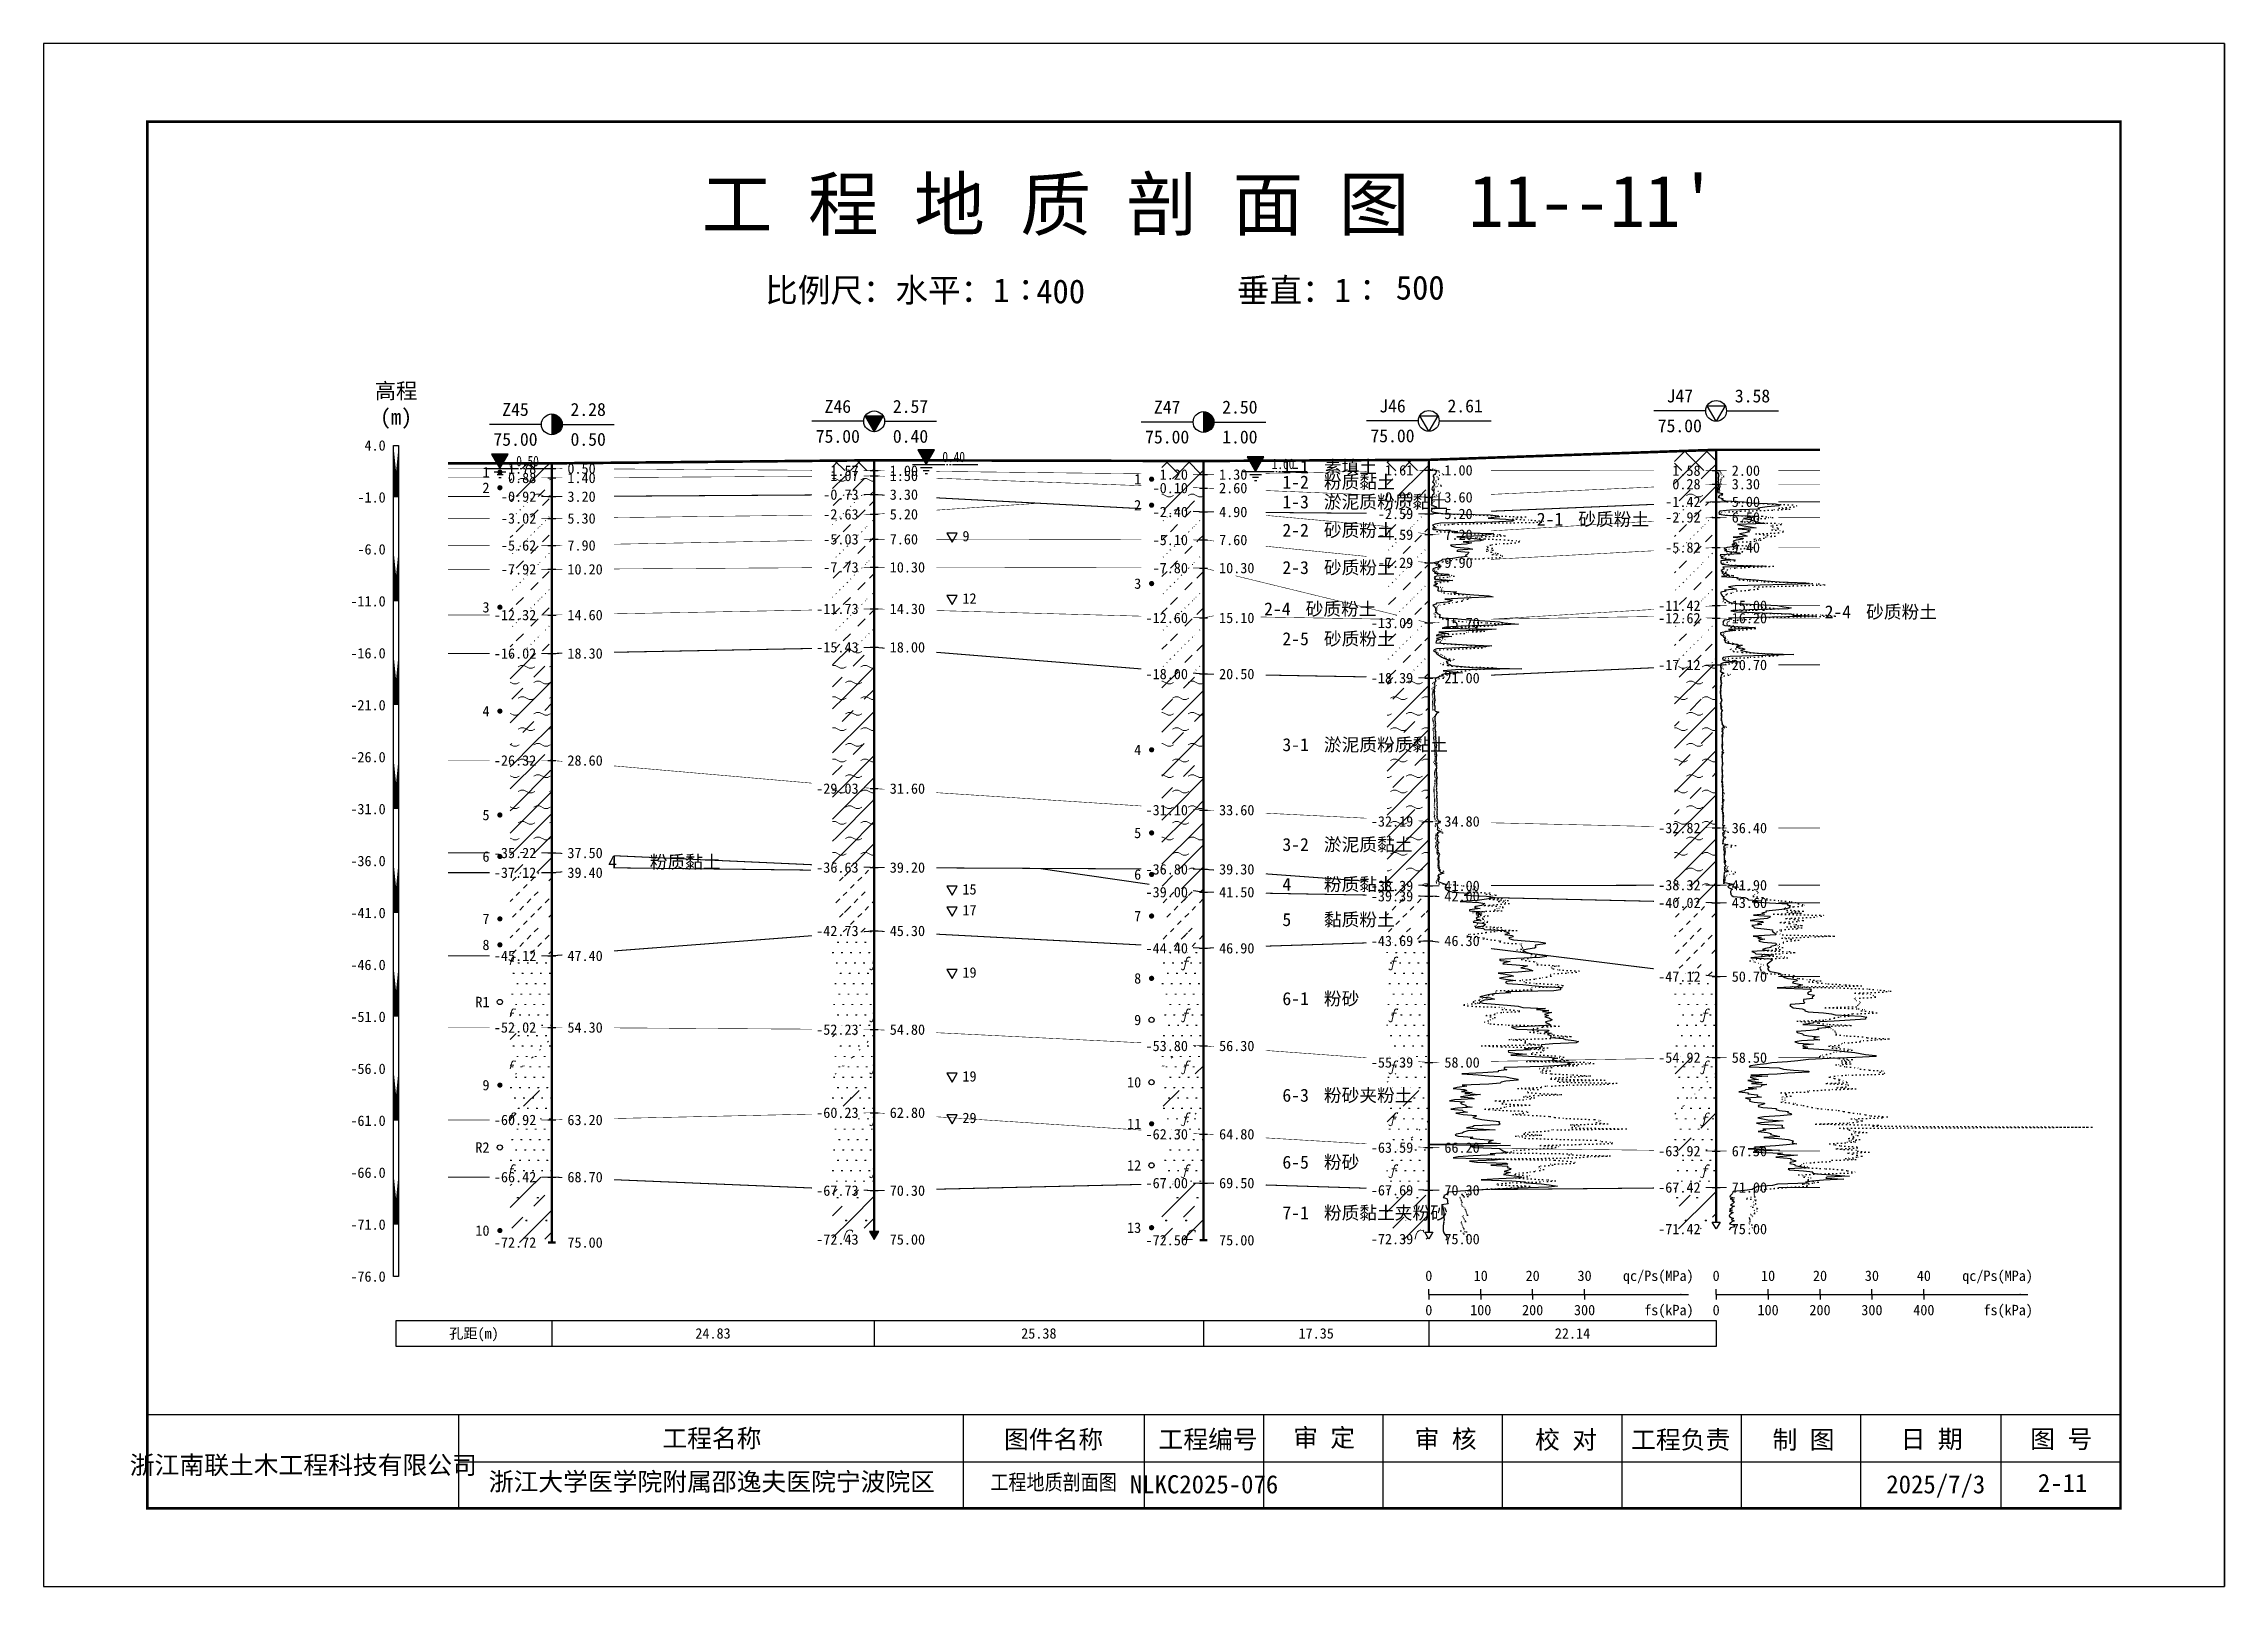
# Model space of a CAD drawing. Extents: x -37 to 3540, y -1485 to 297.
# Drawn here: x 2483.2 to 2903.2, y -297 to 0 of the extents above; entities that cross this region are included whole.
import ezdxf
from ezdxf.enums import TextEntityAlignment as Align

# ---------------------------------------------------------------- set-up
doc = ezdxf.new("R2010")
doc.units = 0
doc.linetypes.add('DOT', pattern=[6.35, 0, -6.35])
doc.layers.get('0').update_dxf_attribs({"linetype": 'CONTINUOUS'})
for name, color, linetype in [('CURVE', 200, 'CONTINUOUS'), ('FRAME', 7, 'CONTINUOUS'), ('HOLE', 41, 'CONTINUOUS'), ('RULER', 7, 'CONTINUOUS'), ('SAMPLE', 1, 'CONTINUOUS'), ('STRATUM', 241, 'CONTINUOUS')]:
    doc.layers.add(name, color=color, linetype=linetype)
doc.layers.add('HATCH', color=7, linetype='CONTINUOUS', lineweight=13)
doc.styles.add('ST', font='')
doc.styles.get('ST').set_extended_font_data('SimSun')
pattern_1 = [(45, (2483.1513, -297), (-2.12132, 2.12132), [10, 0]), (135, (2483.1513, -297), (-2.12132, -2.12132), [10, 0])]
pattern_2 = [(45, (2483.151, -297), (-4.24264, 4.24264), [10, 0]), (45, (2484.212, -300.182), (-2.12132, 6.36396), [3, -3])]
pattern_3 = [(45, (2483.151, -297), (-4.24264, 4.24264), [10, 0]), (45, (2484.212, -300.182), (-2.12132, 6.36396), [3, -3]), (26.565, (2484.2254, -297.2536), (5.999823, 5.999812), [0.567, -12.849]), (0, (2483.6584, -297.2536), (0, 6), [0.567, -5.433]), (26.565, (2481.57, -297), (5.999823, 5.999812), [0.567, -12.849]), (0, (2482.077, -296.7464), (0, 6), [0.567, -5.433]), (153.435, (2483.6584, -297.2536), (-5.999818, -5e-06), [1.134, -12.2826]), (26.565, (2487.2254, -294.2536), (5.999823, 5.999812), [0.567, -12.849]), (0, (2486.6584, -294.2536), (0, 6), [0.567, -5.433]), (26.565, (2484.57, -294), (5.999823, 5.999812), [0.567, -12.849]), (0, (2485.077, -293.7464), (0, 6), [0.567, -5.433]), (153.435, (2486.6584, -294.2536), (-5.999818, -5e-06), [1.134, -12.2826])]
pattern_4 = [(45, (2483.1513, -297), (-7e-07, 6.99998), [1.97196, -7.92754]), (45, (2485.964, -294.171), (-7e-07, 6.99998), [1.99367, -7.90583]), (45, (2488.2187, -291.918), (-7e-07, 6.99998), [1.81361, -8.08588]), (26.56505, (2483.1513, -293.5), (7, 7), [0.0965, -15.55598]), (36.8699, (2483.8513, -292.8), (7, 7), [0.19775, -34.80225]), (315, (2486.6513, -290.024), (6.99998, 1e-06), [0.03305, -9.86644]), (26.56505, (2486.6513, -297), (7, 7), [0.14475, -15.50773]), (26.56505, (2487.3513, -296.3), (7, 7), [0.10528, -15.5472]), (90, (2487.701, -295.95), (-7, -5e-07), [0.02877, -6.97123]), (26.56505, (2488.0513, -295.6), (7, 7), [0.09101, -31.21394]), (36.8699, (2488.7513, -294.9), (7, 7), [0.11069, -34.88931]), (45, (2489.4513, -294.2), (-2e-07, 6.99998), [0.10911, -9.79038]), (315, (2490.0654, -293.452), (6.99998, 1e-06), [0.03305, -9.86644]), (36.8699, (2484.5513, -292.1), (7, 7), [0.10224, -34.89776]), (53.1301, (2485.2513, -291.4), (14, 21), [0.13438, -34.86562]), (53.1301, (2485.9513, -290.7), (14, 21), [0.12625, -34.87375])]
pattern_5 = [(45, (2483.1513, -297), (-2.12132, 2.12132), [10, 0]), (26.565, (2484.2254, -297.2536), (5.999823, 5.999812), [0.567, -12.849]), (0, (2483.6584, -297.2536), (0, 6), [0.567, -5.433]), (26.565, (2481.57, -297), (5.999823, 5.999812), [0.567, -12.849]), (0, (2482.077, -296.7464), (0, 6), [0.567, -5.433]), (153.435, (2483.6584, -297.2536), (-5.999818, -5e-06), [1.134, -12.2826]), (26.565, (2487.2254, -294.2536), (5.999823, 5.999812), [0.567, -12.849]), (0, (2486.6584, -294.2536), (0, 6), [0.567, -5.433]), (26.565, (2484.57, -294), (5.999823, 5.999812), [0.567, -12.849]), (0, (2485.077, -293.7464), (0, 6), [0.567, -5.433]), (153.435, (2486.6584, -294.2536), (-5.999818, -5e-06), [1.134, -12.2826])]
pattern_6 = [(45, (2483.1513, -297), (-6e-07, 6.99998), [0.9473, -8.9522]), (45, (2484.5513, -295.6), (-6e-07, 6.99998), [0.9869, -8.9126]), (45, (2485.9513, -294.2), (-6e-07, 6.99998), [1.06018, -8.83931]), (45, (2487.3513, -292.8), (-6e-07, 6.99998), [0.94918, -8.95032]), (45, (2488.7513, -291.4), (-6e-07, 6.99998), [1.0365, -8.863]), (45, (2486.6513, -297), (-6e-07, 6.99998), [1.01335, -8.88615]), (45, (2488.0513, -295.6), (-6e-07, 6.99998), [1.07896, -12.12037]), (45, (2489.4513, -294.2), (-6e-07, 6.99998), [0.99882, -8.90067]), (45, (2483.8513, -292.8), (-4e-07, 6.99998), [1.05533, -8.84416]), (45, (2485.2513, -291.4), (-4e-07, 6.99998), [1.0365, -8.863])]
pattern_7 = [(82.875, (2482.3167, -298.206), (0.0003693, 10.0001764), [0.0893, -80.5337]), (143.13, (2482.4177, -298.2818), (-29.999964, 20.000054), [0.12627, -49.87373]), (172.875, (2482.5949, -298.304), (-70.0002457, 9.9996603), [0.17857, -80.44443]), (206.565, (2482.7733, -298.2147), (-9.999705, -9.999687), [0.19954, -22.16046]), (243.435, (2482.8626, -298.0363), (9e-06, -9.999696), [0.19954, -22.16146]), (255.964, (2482.9519, -297.679), (-0.0002, -9.999501), [0.36813, -40.86287]), (255.964, (2483.262, -296.439), (-0.0002, -9.999501), [1.27838, -39.95262]), (255.964, (2483.3304, -296.165), (-0.0002, -9.999501), [0.28235, -40.94865]), (216.87, (2483.5206, -295.9108), (-9.999982, -10.000018), [0.12627, -49.87373]), (243.435, (2483.4196, -295.9865), (9e-06, -9.999696), [0.19954, -22.16146]), (206.565, (2483.699, -295.8215), (-9.999705, -9.999687), [0.19954, -22.16046]), (172.875, (2483.8763, -295.8437), (-70.0002457, 9.9996603), [0.17857, -80.44443]), (143.13, (2483.9773, -295.9194), (-29.999964, 20.000054), [0.12627, -49.87373]), (82.875, (2483.9662, -296.008), (0.0003693, 10.0001764), [0.0893, -80.5337]), (0, (2482.822, -296.66), (0, 10), [0.89286, -9.10714]), (0, (2483.1763, -297), (1, 2), [0, -1.75]), (0, (2483.1513, -296.975), (1, 2), [0, -1.75]), (0, (2483.1513, -297), (1, 2), [0, -1.75]), (0, (2483.1263, -297), (1, 2), [0, -1.75]), (0, (2483.1513, -297.025), (1, 2), [0, -1.75])]
pattern_8 = [(45, (2483.151, -297), (-2e-06, 15.39996), [4.3383, -17.4406]), (45, (2489.34, -290.777), (-2e-06, 15.39996), [4.3861, -17.3928]), (45, (2494.3, -285.819), (-2e-06, 15.39996), [3.98994, -17.78894]), (26.565, (2483.151, -289.3), (15.4, 15.4), [0.2123, -34.22315]), (36.8699, (2484.6913, -287.76), (15.4, 15.4), [0.43504, -76.56496]), (315, (2490.851, -281.653), (15.39996, 3e-06), [0.0727, -21.7062]), (26.565, (2490.851, -297), (15.4, 15.4), [0.31845, -34.117]), (26.565, (2492.391, -295.46), (15.4, 15.4), [0.2316, -34.2038]), (90, (2493.161, -294.69), (-15.4, -1e-06), [0.0633, -15.3367]), (26.565, (2493.931, -293.92), (15.4, 15.4), [0.2002, -68.6707]), (36.8699, (2495.4713, -292.38), (15.4, 15.4), [0.2435, -76.7565]), (45, (2497.011, -290.84), (-5e-07, 15.39996), [0.24005, -21.53884]), (315, (2498.362, -289.195), (15.39996, 3e-06), [0.0727, -21.7062]), (36.8699, (2486.2313, -286.22), (15.4, 15.4), [0.2249, -76.7751]), (53.1301, (2487.7713, -284.68), (30.8, 46.2), [0.29564, -76.70436]), (53.1301, (2489.3113, -283.14), (30.8, 46.2), [0.27774, -76.72226])]
pattern_9 = [(82.875, (2481.315, -299.6533), (0.000812, 22.000388), [0.1964, -177.1742]), (143.13, (2481.5374, -299.82), (-65.99992, 44.00012), [0.2778, -109.7222]), (172.875, (2481.9272, -299.8687), (-154.00054, 21.999253), [0.3929, -176.9777]), (206.565, (2482.32, -299.672), (-21.99935, -21.9993), [0.439, -48.753]), (243.435, (2482.516, -299.28), (2e-05, -21.99933), [0.439, -48.7552]), (255.964, (2482.7126, -298.494), (-0.00044, -21.9989), [0.8099, -89.8983]), (255.964, (2483.3947, -295.7656), (-0.00044, -21.9989), [2.8124, -87.8958]), (255.964, (2483.5453, -295.163), (-0.00044, -21.9989), [0.6212, -90.087]), (216.87, (2483.964, -294.6037), (-21.99996, -22.00004), [0.2778, -109.7222]), (243.435, (2483.742, -294.77), (2e-05, -21.99933), [0.439, -48.7552]), (206.565, (2484.356, -294.407), (-21.99935, -21.9993), [0.439, -48.753]), (172.875, (2484.7463, -294.456), (-154.00054, 21.999253), [0.3929, -176.9777]), (143.13, (2484.9686, -294.6228), (-65.99992, 44.00012), [0.2778, -109.7222]), (82.875, (2484.9442, -294.8177), (0.000812, 22.000388), [0.1964, -177.1742]), (0, (2482.426, -296.252), (0, 22), [1.9643, -20.0357]), (0, (2483.2063, -297), (2.2, 4.4), [0, -3.85]), (0, (2483.1513, -296.945), (2.2, 4.4), [0, -3.85]), (0, (2483.1513, -297), (2.2, 4.4), [0, -3.85]), (0, (2483.0963, -297), (2.2, 4.4), [0, -3.85]), (0, (2483.1513, -297.055), (2.2, 4.4), [0, -3.85])]

msp = doc.modelspace()

# ---------------------------------------------------------------- texts
at = {"layer": 'CURVE', "style": 'ST'}
for s, p in [('9', (2660.11, -94.81)), ('12', (2660.11, -106.81)), ('15', (2660.11, -162.81)), ('17', (2660.11, -166.81)), ('19', (2660.11, -178.81)), ('19', (2660.11, -198.81)), ('29', (2660.11, -206.81))]:
    msp.add_text(s, height=2, dxfattribs=at).set_placement(p, align=Align.MIDDLE_LEFT)
at = {"layer": 'HOLE', "style": 'ST'}
for s, p in [('J47', (2798.27, -67.82)), ('3.58', (2812.27, -67.82)), ('Z45', (2574.03, -70.42)), ('2.28', (2588.03, -70.42)), ('Z46', (2636.11, -69.84)), ('2.57', (2650.11, -69.84)), ('Z47', (2699.54, -69.97)), ('2.50', (2713.54, -69.97)), ('J46', (2742.93, -69.75)), ('2.61', (2756.93, -69.75)), ('75.00', (2574.03, -76.17)), ('0.50', (2588.03, -76.17)), ('75.00', (2636.11, -75.59)), ('0.40', (2650.11, -75.59)), ('75.00', (2699.54, -75.72)), ('1.00', (2713.54, -75.72)), ('75.00', (2742.93, -75.5)), ('75.00', (2798.27, -73.57))]:
    msp.add_text(s, height=2.5, dxfattribs=at).set_placement(p, align=Align.MIDDLE_CENTER)
for s, p in [('0.88', (2578.03, -83.6)), ('1.78', (2578.03, -81.8)), ('1.57', (2640.11, -82.21)), ('1.07', (2640.11, -83.21)), ('1.20', (2703.54, -82.95)), ('1.61', (2746.93, -82.13)), ('0.28', (2802.27, -84.8)), ('1.58', (2802.27, -82.2)), ('-0.92', (2578.03, -87.2)), ('-0.73', (2640.11, -86.81)), ('-0.10', (2703.54, -85.55)), ('-0.99', (2746.93, -87.33)), ('-1.42', (2802.27, -88.2)), ('-3.02', (2578.03, -91.4)), ('-2.63', (2640.11, -90.61)), ('-2.40', (2703.54, -90.15)), ('-2.59', (2746.93, -90.53)), ('-2.92', (2802.27, -91.2)), ('-5.62', (2578.03, -96.6)), ('-5.03', (2640.11, -95.41)), ('-5.10', (2703.54, -95.55)), ('-4.59', (2746.93, -94.53)), ('-5.82', (2802.27, -97)), ('-7.92', (2578.03, -101.2)), ('-7.73', (2640.11, -100.81)), ('-7.80', (2703.54, -100.95)), ('-7.29', (2746.93, -99.93)), ('-12.32', (2578.03, -110)), ('-11.73', (2640.11, -108.81)), ('-11.42', (2802.27, -108.2)), ('-12.60', (2703.54, -110.55)), ('-13.09', (2746.93, -111.53)), ('-12.62', (2802.27, -110.6)), ('-16.02', (2578.03, -117.4)), ('-15.43', (2640.11, -116.21)), ('-18.00', (2703.54, -121.35)), ('-18.39', (2746.93, -122.13)), ('-17.12', (2802.27, -119.6)), ('-26.32', (2578.03, -138)), ('-29.03', (2640.11, -143.41)), ('-31.10', (2703.54, -147.55)), ('-32.19', (2746.93, -149.73)), ('-32.82', (2802.27, -151)), ('-35.22', (2578.03, -155.8)), ('-37.12', (2578.03, -159.6)), ('-36.63', (2640.11, -158.61)), ('-36.80', (2703.54, -158.95)), ('-39.00', (2703.54, -163.35)), ('-38.39', (2746.93, -162.13)), ('-39.39', (2746.93, -164.13)), ('-38.32', (2802.27, -162)), ('-40.02', (2802.27, -165.4)), ('-42.73', (2640.11, -170.81)), ('-43.69', (2746.93, -172.73)), ('-45.12', (2578.03, -175.6)), ('-44.40', (2703.54, -174.15)), ('-47.12', (2802.27, -179.6)), ('-52.02', (2578.03, -189.4)), ('-52.23', (2640.11, -189.81)), ('-53.80', (2703.54, -192.95)), ('-55.39', (2746.93, -196.13)), ('-54.92', (2802.27, -195.2)), ('-60.23', (2640.11, -205.81)), ('-60.92', (2578.03, -207.2)), ('-62.30', (2703.54, -209.95)), ('-63.59', (2746.93, -212.53)), ('-63.92', (2802.27, -213.2)), ('-66.42', (2578.03, -218.2)), ('-67.00', (2703.54, -219.35)), ('-67.73', (2640.11, -220.81)), ('-67.69', (2746.93, -220.73)), ('-67.42', (2802.27, -220.2)), ('-72.72', (2578.03, -230.8)), ('-72.43', (2640.11, -230.21)), ('-72.50', (2703.54, -230.35)), ('-72.39', (2746.93, -230.13)), ('-71.42', (2802.27, -228.2))]:
    msp.add_text(s, height=2, dxfattribs=at).set_placement(p, align=Align.MIDDLE_RIGHT)
for s, p in [('0.50', (2584.03, -81.8)), ('1.40', (2584.03, -83.6)), ('1.00', (2646.11, -82.21)), ('1.50', (2646.11, -83.21)), ('1.30', (2709.54, -82.95)), ('1.00', (2752.93, -82.13)), ('3.30', (2808.27, -84.8)), ('2.00', (2808.27, -82.2)), ('3.20', (2584.03, -87.2)), ('3.30', (2646.11, -86.81)), ('2.60', (2709.54, -85.55)), ('3.60', (2752.93, -87.33)), ('5.00', (2808.27, -88.2)), ('5.30', (2584.03, -91.4)), ('5.20', (2646.11, -90.61)), ('4.90', (2709.54, -90.15)), ('5.20', (2752.93, -90.53)), ('6.50', (2808.27, -91.2)), ('7.90', (2584.03, -96.6)), ('7.60', (2646.11, -95.41)), ('7.60', (2709.54, -95.55)), ('7.20', (2752.93, -94.53)), ('9.40', (2808.27, -97)), ('10.20', (2584.03, -101.2)), ('10.30', (2646.11, -100.81)), ('10.30', (2709.54, -100.95)), ('9.90', (2752.93, -99.93)), ('14.60', (2584.03, -110)), ('14.30', (2646.11, -108.81)), ('15.00', (2808.27, -108.2)), ('15.10', (2709.54, -110.55)), ('15.70', (2752.93, -111.53)), ('16.20', (2808.27, -110.6)), ('18.30', (2584.03, -117.4)), ('18.00', (2646.11, -116.21)), ('20.50', (2709.54, -121.35)), ('21.00', (2752.93, -122.13)), ('20.70', (2808.27, -119.6)), ('28.60', (2584.03, -138)), ('31.60', (2646.11, -143.41)), ('33.60', (2709.54, -147.55)), ('34.80', (2752.93, -149.73)), ('36.40', (2808.27, -151)), ('37.50', (2584.03, -155.8)), ('39.40', (2584.03, -159.6)), ('39.20', (2646.11, -158.61)), ('39.30', (2709.54, -158.95)), ('41.50', (2709.54, -163.35)), ('41.00', (2752.93, -162.13)), ('42.00', (2752.93, -164.13)), ('41.90', (2808.27, -162)), ('43.60', (2808.27, -165.4)), ('45.30', (2646.11, -170.81)), ('46.30', (2752.93, -172.73)), ('47.40', (2584.03, -175.6)), ('46.90', (2709.54, -174.15)), ('50.70', (2808.27, -179.6)), ('54.30', (2584.03, -189.4)), ('54.80', (2646.11, -189.81)), ('56.30', (2709.54, -192.95)), ('58.00', (2752.93, -196.13)), ('58.50', (2808.27, -195.2)), ('62.80', (2646.11, -205.81)), ('63.20', (2584.03, -207.2)), ('64.80', (2709.54, -209.95)), ('66.20', (2752.93, -212.53)), ('67.50', (2808.27, -213.2)), ('68.70', (2584.03, -218.2)), ('69.50', (2709.54, -219.35)), ('70.30', (2646.11, -220.81)), ('70.30', (2752.93, -220.73)), ('71.00', (2808.27, -220.2)), ('75.00', (2584.03, -230.8)), ('75.00', (2646.11, -230.21)), ('75.00', (2709.54, -230.35)), ('75.00', (2752.93, -230.13)), ('75.00', (2808.27, -228.2))]:
    msp.add_text(s, height=2, dxfattribs=at).set_placement(p, align=Align.MIDDLE_LEFT)
at = {"layer": 'RULER', "style": 'ST'}
for s, height, p in [('高程', 3, (2551.03, -65.35)), ('(m)', 3, (2551.03, -70.35)), ('0', 2, (2749.93, -242.8)), ('100', 2, (2759.93, -242.8)), ('200', 2, (2769.93, -242.8)), ('300', 2, (2779.93, -242.8)), ('0', 2, (2805.27, -242.8)), ('100', 2, (2815.27, -242.8)), ('200', 2, (2825.27, -242.8)), ('300', 2, (2835.27, -242.8)), ('400', 2, (2845.27, -242.8))]:
    msp.add_text(s, height=height, dxfattribs=at).set_placement(p, align=Align.TOP_CENTER)
for s, p in [('4.0', (2549.03, -77.35)), ('-1.0', (2549.03, -87.35)), ('-6.0', (2549.03, -97.35)), ('-11.0', (2549.03, -107.35)), ('-16.0', (2549.03, -117.35)), ('-21.0', (2549.03, -127.35)), ('-26.0', (2549.03, -137.35)), ('-31.0', (2549.03, -147.35)), ('-36.0', (2549.03, -157.35)), ('-41.0', (2549.03, -167.35)), ('-46.0', (2549.03, -177.35)), ('-51.0', (2549.03, -187.35)), ('-56.0', (2549.03, -197.35)), ('-61.0', (2549.03, -207.35)), ('-66.0', (2549.03, -217.35)), ('-71.0', (2549.03, -227.35)), ('-76.0', (2549.03, -237.35))]:
    msp.add_text(s, height=2, dxfattribs=at).set_placement(p, align=Align.MIDDLE_RIGHT)
for s, p in [('0', (2749.93, -238.8)), ('10', (2759.93, -238.8)), ('20', (2769.93, -238.8)), ('30', (2779.93, -238.8)), ('0', (2805.27, -238.8)), ('10', (2815.27, -238.8)), ('20', (2825.27, -238.8)), ('30', (2835.27, -238.8)), ('40', (2845.27, -238.8))]:
    msp.add_text(s, height=2, dxfattribs=at).set_placement(p, align=Align.BOTTOM_CENTER)
for p in [(2800.93, -238.8), (2866.27, -238.8)]:
    msp.add_text('qc/Ps(MPa)', height=2, dxfattribs=at).set_placement(p, align=Align.BOTTOM_RIGHT)
for p in [(2800.93, -242.8), (2866.27, -242.8)]:
    msp.add_text('fs(kPa)', height=2, dxfattribs=at).set_placement(p, align=Align.TOP_RIGHT)
for s, p in [('孔距(m)', (2566.03, -248.3)), ('24.83', (2612.07, -248.3)), ('25.38', (2674.83, -248.3)), ('17.35', (2728.24, -248.3)), ('22.14', (2777.6, -248.3))]:
    msp.add_text(s, height=2, dxfattribs=at).set_placement(p, align=Align.MIDDLE_CENTER)
at = {"layer": 'SAMPLE', "style": 'ST'}
for s, p in [('1', (2569.03, -82.5)), ('1', (2694.54, -83.85)), ('2', (2569.03, -85.5)), ('2', (2694.54, -88.85)), ('3', (2694.54, -103.95)), ('3', (2569.03, -108.5)), ('4', (2569.03, -128.5)), ('4', (2694.54, -135.95)), ('5', (2569.03, -148.5)), ('5', (2694.54, -151.95)), ('6', (2569.03, -156.5)), ('6', (2694.54, -159.95)), ('7', (2569.03, -168.5)), ('7', (2694.54, -167.95)), ('8', (2569.03, -173.5)), ('8', (2694.54, -179.95)), ('R1', (2569.03, -184.5)), ('9', (2694.54, -187.95)), ('9', (2569.03, -200.5)), ('10', (2694.54, -199.95)), ('11', (2694.54, -207.95)), ('R2', (2569.03, -212.5)), ('12', (2694.54, -215.95)), ('10', (2569.03, -228.5)), ('13', (2694.54, -227.95))]:
    msp.add_text(s, height=2, dxfattribs=at).set_placement(p, align=Align.MIDDLE_RIGHT)
at = {"layer": 'STRATUM', "style": 'ST'}
for s, p in [('1-1', (2721.73, -81.5)), ('1-2', (2721.73, -84.41)), ('粉质黏土', (2729.73, -84.41)), ('素填土', (2729.73, -81.5)), ('1-3', (2721.73, -88.22)), ('淤泥质粉质黏土', (2729.73, -88.22)), ('砂质粉土', (2729.73, -93.68)), ('2-1', (2770.72, -91.55)), ('砂质粉土', (2778.72, -91.55)), ('2-2', (2721.73, -93.68)), ('2-3', (2721.73, -100.86)), ('砂质粉土', (2729.73, -100.86)), ('2-4', (2718.21, -108.83)), ('砂质粉土', (2726.21, -108.83)), ('2-4', (2826.16, -109.39)), ('砂质粉土', (2834.16, -109.39)), ('2-5', (2721.73, -114.57)), ('砂质粉土', (2729.73, -114.57)), ('3-1', (2721.73, -134.96)), ('淤泥质粉质黏土', (2729.73, -134.96)), ('3-2', (2721.73, -154.18)), ('淤泥质黏土', (2729.73, -154.18)), ('4', (2591.89, -157.53)), ('粉质黏土', (2599.89, -157.53)), ('4', (2721.73, -161.84)), ('粉质黏土', (2729.73, -161.84)), ('5', (2721.73, -168.63)), ('黏质粉土', (2729.73, -168.63)), ('6-1', (2721.73, -183.85)), ('粉砂', (2729.73, -183.85)), ('6-3', (2721.73, -202.45)), ('粉砂夹粉土', (2729.73, -202.45)), ('6-5', (2721.73, -215.34)), ('粉砂', (2729.73, -215.34)), ('7-1', (2721.73, -225.09)), ('粉质黏土夹粉砂', (2729.73, -225.09))]:
    msp.add_text(s, height=2.5, dxfattribs=at).set_placement(p, align=Align.MIDDLE_LEFT)

# ---------------------------------------------------------------- blocks, each defined once
blk = doc.blocks.new('图头_剖面图A3')
at = {"style": 'ST'}
for s, height, p in [('工 程 地 质 剖 面 图', 10, (-15.09, 10.79)), ('比例尺：水平：1∶            垂直：1∶', 4.6, (-11.5, -5.76))]:
    blk.add_text(s, height=height, dxfattribs=at).set_placement(p, align=Align.MIDDLE_CENTER)
for tag, height, p in [('01_剖面号', 10, (64.41, 11.39)), ('02_横向比例', 4.6, (-18.82, -5.99)), ('03＿纵向比例', 4.6, (50.43, -5.28))]:
    blk.add_attdef(tag, text='', height=height, dxfattribs=at).set_placement(p, align=Align.MIDDLE_LEFT)
blk = doc.blocks.new('图签_A3长')
for p, q in [((0, 18), (-380, 18)), ((-380, 18), (-380, 0)), ((-320, 0), (-320, 18)), ((-222.82, 0), (-222.82, 18)), ((-188, 0), (-188, 18)), ((-165, 0), (-165, 18)), ((-142, 0), (-142, 18)), ((-119, 0), (-119, 18)), ((-96, 0), (-96, 18)), ((-73, 0), (-73, 18)), ((-50, 0), (-50, 18)), ((-23, 0), (-23, 18)), ((0, 0), (0, 18)), ((-320, 9), (0, 9)), ((-380, 0), (0, 0))]:
    blk.add_line(p, q)
at = {"style": 'ST'}
for s, p in [('工程名称', (-271.3, 13.5)), ('图件名称', (-205.49, 13.3)), ('工程编号', (-175.73, 13.3)), ('审 定', (-153.38, 13.61)), ('审 核', (-129.99, 13.36)), ('校 对', (-106.8, 13.23)), ('工程负责', (-84.71, 13.23)), ('制 图', (-61.06, 13.23)), ('日 期', (-36.37, 13.36)), ('图 号', (-11.42, 13.36))]:
    blk.add_text(s, height=3.5, dxfattribs=at).set_placement(p, align=Align.MIDDLE_CENTER)
for tag, p in [('01＿单位名称', (-349.98, 8.36)), ('02＿工程名称', (-271.3, 5.16)), ('04＿工程编号', (-176.51, 4.65)), ('05＿日期', (-35.59, 4.65)), ('06＿图号', (-11.16, 4.91))]:
    blk.add_attdef(tag, text='', height=3.5, dxfattribs=at).set_placement(p, align=Align.MIDDLE_CENTER)
at = {"style": 'ST', "width": 0.85}
blk.add_attdef('03＿图件名称', text='', height=3, dxfattribs=at).set_placement((-205.49, 5.05), align=Align.MIDDLE_CENTER)
blk = doc.blocks.new('H_sam_hole')
blk.add_line((0, 2), (0, -2))
at = {"const_width": 2}
blk.add_lwpolyline([(0, -1, 0.414214), (1, 0, 0.414214), (0, 1, 1)], format="xyb", dxfattribs=at)
blk.add_circle((0, 0), 2)
blk = doc.blocks.new('H_spt_hole')
blk.add_hatch(color=256).paths.add_polyline_path([(1.73, 1), (-1.73, 1), (0, -2)])
blk.add_lwpolyline([(0, -2), (1.73, 1), (-1.73, 1)], close=True)
blk.add_circle((0, 0), 2)
blk = doc.blocks.new('Trigon')
blk.add_hatch(color=256).paths.add_polyline_path([(-0.87, 1.5), (0, 0), (0.87, 1.5)])
blk.add_lwpolyline([(0, 0), (0.87, 1.5), (-0.87, 1.5)], close=True)
blk = doc.blocks.new('H_cpt_hole')
for p, q in [((-1.73, 1), (1.73, 1)), ((0, -2), (-1.73, 1)), ((1.73, 1), (0, -2))]:
    blk.add_line(p, q)
blk.add_circle((0, 0), 2)
blk = doc.blocks.new('Arrow')
for points in [[(-3.984779, 0.348623), (0, 0), (-3.189535, 0)], [(-3.189535, 0), (0, 0), (-3.984779, -0.348623)]]:
    blk.add_solid(points)
blk = doc.blocks.new('SampleSoilUndisturbed')
at = {"const_width": 0.5}
blk.add_lwpolyline([(-0.25, 0, 1), (0.25, 0, 1)], format="xyb", close=True, dxfattribs=at)
blk = doc.blocks.new('SampleSoilDisturbed')
blk.add_circle((0, 0), 0.5)
blk = doc.blocks.new('TrigonHollow')
blk.add_lwpolyline([(0, -1.15), (1, 0.58), (-1, 0.58)], close=True)
blk = doc.blocks.new('Gwl')
blk.add_lwpolyline([(0, 0, 0, 3.22, 0), (0, 2.79, 3.22, 3.22, 0)], format="xyseb")
for points in [[(-2.63, 0), (3.61, 0)], [(3.93, 0), (4.21, 0)], [(4.53, 0), (4.8, 0)], [(5.09, 0), (9.99, 0)], [(-1.09, -0.61), (1.16, -0.61)], [(-0.54, -1.14), (0.61, -1.14)], [(-0.19, -1.74), (0.26, -1.74)]]:
    blk.add_lwpolyline(points)
blk.add_lwpolyline([(0, 0), (1.61, 2.79), (-1.61, 2.79)], close=True)
at = {"style": 'ST', "width": 0.8}
blk.add_attdef('*GWL', (3.14, 0.45), '', height=2, dxfattribs=at)

# ---------------------------------------------------------------- hatches: boundary and pattern name
at = {"layer": 'HATCH'}
h = msp.add_hatch(dxfattribs=at)
h.set_pattern_fill('STT', color=50, style=0)
h.set_pattern_definition(pattern_1)
h.paths.add_polyline_path([(2805.27, -78.2), (2797.27, -78.48), (2797.27, -82.19), (2805.27, -82.2)])
h.paths.add_polyline_path([(2796.06, -83.69), (2802.76, -83.69), (2802.76, -80.76), (2796.06, -80.76)], flags=9)
h = msp.add_hatch(dxfattribs=at)
h.set_pattern_fill('YNFNT', color=251, style=0)
h.set_pattern_definition(pattern_3)
h.paths.add_polyline_path([(2581.03, -83.6), (2573.03, -83.6), (2573.03, -87.2), (2581.03, -87.2)])
h.paths.add_polyline_path([(2570.39, -88.69), (2578.52, -88.69), (2578.52, -85.76), (2570.39, -85.76)], flags=9)
h.paths.add_polyline_path([(2571.82, -85.09), (2578.52, -85.09), (2578.52, -82.16), (2571.82, -82.16)], flags=9)
h = msp.add_hatch(dxfattribs=at)
h.set_pattern_fill('STT', color=50, style=0)
h.set_pattern_definition(pattern_1)
h.paths.add_polyline_path([(2581.03, -80.8), (2573.03, -80.8), (2573.03, -81.8), (2581.03, -81.8)])
h.paths.add_polyline_path([(2571.82, -83.29), (2578.52, -83.29), (2578.52, -80.36), (2571.82, -80.36)], flags=9)
h = msp.add_hatch(dxfattribs=at)
h.set_pattern_fill('FZNT', color=32, style=0)
h.set_pattern_definition(pattern_2)
h.paths.add_polyline_path([(2581.03, -81.8), (2573.03, -81.8), (2573.03, -83.6), (2581.03, -83.6)])
h.paths.add_polyline_path([(2571.82, -85.09), (2578.52, -85.09), (2578.52, -82.16), (2571.82, -82.16)], flags=9)
h.paths.add_polyline_path([(2571.82, -83.29), (2578.52, -83.29), (2578.52, -80.36), (2571.82, -80.36)], flags=9)
h = msp.add_hatch(dxfattribs=at)
h.set_pattern_fill('YNFNT', color=251, style=0)
h.set_pattern_definition(pattern_3)
h.paths.add_polyline_path([(2643.11, -83.21), (2635.11, -83.26), (2635.11, -86.86), (2643.11, -86.81)])
h.paths.add_polyline_path([(2632.47, -88.3), (2640.6, -88.3), (2640.6, -85.37), (2632.47, -85.37)], flags=9)
h.paths.add_polyline_path([(2633.9, -84.7), (2640.6, -84.7), (2640.6, -81.77), (2633.9, -81.77)], flags=9)
h = msp.add_hatch(dxfattribs=at)
h.set_pattern_fill('STT', color=50, style=0)
h.set_pattern_definition(pattern_1)
h.paths.add_polyline_path([(2643.11, -80.21), (2635.11, -80.29), (2635.11, -82.16), (2643.11, -82.21)])
h.paths.add_polyline_path([(2633.9, -83.7), (2640.59, -83.7), (2640.59, -80.78), (2633.9, -80.78)], flags=9)
h = msp.add_hatch(dxfattribs=at)
h.set_pattern_fill('FZNT', color=32, style=0)
h.set_pattern_definition(pattern_2)
h.paths.add_polyline_path([(2706.54, -82.95), (2698.54, -82.85), (2698.54, -85.25), (2706.54, -85.55)])
h.paths.add_polyline_path([(2695.91, -87.03), (2704.03, -87.03), (2704.03, -84.1), (2695.91, -84.1)], flags=9)
h.paths.add_polyline_path([(2697.34, -84.43), (2704.03, -84.43), (2704.03, -81.5), (2697.34, -81.5)], flags=9)
h = msp.add_hatch(dxfattribs=at)
h.set_pattern_fill('STT', color=50, style=0)
h.set_pattern_definition(pattern_1)
h.paths.add_polyline_path([(2706.54, -80.35), (2698.54, -80.33), (2698.54, -82.85), (2706.54, -82.95)])
h.paths.add_polyline_path([(2697.34, -84.43), (2704.03, -84.43), (2704.03, -81.5), (2697.34, -81.5)], flags=9)
h = msp.add_hatch(dxfattribs=at)
h.set_pattern_fill('FZNT', color=32, style=0)
h.set_pattern_definition(pattern_2)
h.paths.add_polyline_path([(2749.93, -82.13), (2741.93, -82.28), (2741.93, -87), (2749.93, -87.33)])
h.paths.add_polyline_path([(2728.9, -90.66), (2755.58, -90.66), (2755.58, -85.72), (2728.9, -85.72)], flags=9)
h.paths.add_polyline_path([(2728.9, -86.85), (2744.85, -86.85), (2744.85, -81.91), (2728.9, -81.91)], flags=9)
h.paths.add_polyline_path([(2739.29, -88.82), (2747.41, -88.82), (2747.41, -85.88), (2739.29, -85.88)], flags=24)
h.paths.add_polyline_path([(2740.72, -83.62), (2747.41, -83.62), (2747.41, -80.68), (2740.72, -80.68)], flags=9)
h = msp.add_hatch(dxfattribs=at)
h.set_pattern_fill('STT', color=50, style=0)
h.set_pattern_definition(pattern_1)
h.paths.add_polyline_path([(2749.93, -80.13), (2741.93, -80.17), (2741.93, -82.28), (2749.93, -82.13)])
h.paths.add_polyline_path([(2740.72, -83.62), (2747.41, -83.62), (2747.41, -80.68), (2740.72, -80.68)], flags=9)
h = msp.add_hatch(dxfattribs=at)
h.set_pattern_fill('YNFNT', color=251, style=0)
h.set_pattern_definition(pattern_3)
h.paths.add_polyline_path([(2805.27, -84.8), (2797.27, -85.17), (2797.27, -88.54), (2805.27, -88.2)])
h.paths.add_polyline_path([(2794.64, -89.69), (2802.76, -89.69), (2802.76, -86.77), (2794.64, -86.77)], flags=9)
h.paths.add_polyline_path([(2796.06, -86.29), (2802.76, -86.29), (2802.76, -83.36), (2796.06, -83.36)], flags=9)
h = msp.add_hatch(dxfattribs=at)
h.set_pattern_fill('FZNT', color=32, style=0)
h.set_pattern_definition(pattern_2)
h.paths.add_polyline_path([(2805.27, -82.2), (2797.27, -82.19), (2797.27, -85.17), (2805.27, -84.8)])
h.paths.add_polyline_path([(2796.06, -86.29), (2802.76, -86.29), (2802.76, -83.36), (2796.06, -83.36)], flags=9)
h.paths.add_polyline_path([(2796.06, -83.69), (2802.76, -83.69), (2802.76, -80.76), (2796.06, -80.76)], flags=9)
h = msp.add_hatch(dxfattribs=at)
h.set_pattern_fill('SZFT', color=52, style=0)
h.set_pattern_definition(pattern_4)
h.paths.add_polyline_path([(2581.03, -87.2), (2573.03, -87.2), (2573.03, -91.4), (2581.03, -91.4)])
h.paths.add_polyline_path([(2570.39, -92.89), (2578.52, -92.89), (2578.52, -89.96), (2570.39, -89.96)], flags=9)
h.paths.add_polyline_path([(2570.39, -88.69), (2578.52, -88.69), (2578.52, -85.76), (2570.39, -85.76)], flags=9)
h = msp.add_hatch(dxfattribs=at)
h.set_pattern_fill('SZFT', color=52, style=0)
h.set_pattern_definition(pattern_4)
h.paths.add_polyline_path([(2643.11, -86.81), (2635.11, -86.86), (2635.11, -90.72), (2643.11, -90.61)])
h.paths.add_polyline_path([(2632.47, -92.1), (2640.6, -92.1), (2640.6, -89.17), (2632.47, -89.17)], flags=9)
h.paths.add_polyline_path([(2632.47, -88.3), (2640.6, -88.3), (2640.6, -85.37), (2632.47, -85.37)], flags=9)
h = msp.add_hatch(dxfattribs=at)
h.set_pattern_fill('YNFNT', color=251, style=0)
h.set_pattern_definition(pattern_3)
h.paths.add_polyline_path([(2706.54, -85.55), (2698.54, -85.25), (2698.54, -89.73), (2706.54, -90.15)])
h.paths.add_polyline_path([(2695.91, -91.63), (2704.03, -91.63), (2704.03, -88.7), (2695.91, -88.7)], flags=9)
h.paths.add_polyline_path([(2695.91, -87.03), (2704.03, -87.03), (2704.03, -84.1), (2695.91, -84.1)], flags=9)
h = msp.add_hatch(dxfattribs=at)
h.set_pattern_fill('SZFT', color=52, style=0)
h.set_pattern_definition(pattern_4)
h.paths.add_polyline_path([(2805.27, -88.2), (2797.27, -88.54), (2797.27, -91.68), (2805.27, -91.2)])
h.paths.add_polyline_path([(2794.63, -92.69), (2802.76, -92.69), (2802.76, -89.76), (2794.63, -89.76)], flags=9)
h.paths.add_polyline_path([(2794.64, -89.69), (2802.76, -89.69), (2802.76, -86.77), (2794.64, -86.77)], flags=9)
h = msp.add_hatch(dxfattribs=at)
h.set_pattern_fill('SZFT', color=52, style=0)
h.set_pattern_definition(pattern_4)
h.paths.add_polyline_path([(2581.03, -91.4), (2573.03, -91.4), (2573.03, -96.6), (2581.03, -96.6)])
h.paths.add_polyline_path([(2570.39, -98.09), (2578.52, -98.09), (2578.52, -95.16), (2570.39, -95.16)], flags=9)
h.paths.add_polyline_path([(2570.39, -92.89), (2578.52, -92.89), (2578.52, -89.96), (2570.39, -89.96)], flags=9)
h = msp.add_hatch(dxfattribs=at)
h.set_pattern_fill('SZFT', color=52, style=0)
h.set_pattern_definition(pattern_4)
h.paths.add_polyline_path([(2643.11, -90.61), (2635.11, -90.72), (2635.11, -95.57), (2643.11, -95.41)])
h.paths.add_polyline_path([(2632.47, -96.9), (2640.6, -96.9), (2640.6, -93.97), (2632.47, -93.97)], flags=9)
h.paths.add_polyline_path([(2632.47, -92.1), (2640.6, -92.1), (2640.6, -89.17), (2632.47, -89.17)], flags=9)
h = msp.add_hatch(dxfattribs=at)
h.set_pattern_fill('SZFT', color=52, style=0)
h.set_pattern_definition(pattern_4)
h.paths.add_polyline_path([(2706.54, -90.15), (2698.54, -89.73), (2698.54, -95.53), (2706.54, -95.55)])
h.paths.add_polyline_path([(2695.91, -97.03), (2704.03, -97.03), (2704.03, -94.1), (2695.91, -94.1)], flags=9)
h.paths.add_polyline_path([(2695.91, -91.63), (2704.03, -91.63), (2704.03, -88.7), (2695.91, -88.7)], flags=9)
h = msp.add_hatch(dxfattribs=at)
h.set_pattern_fill('SZFT', color=52, style=0)
h.set_pattern_definition(pattern_4)
h.paths.add_polyline_path([(2749.93, -90.53), (2741.93, -90.46), (2741.93, -92.98), (2749.93, -94.53)])
h.paths.add_polyline_path([(2728.9, -96.12), (2744.85, -96.12), (2744.85, -91.17), (2728.9, -91.17)], flags=9)
h.paths.add_polyline_path([(2739.29, -96.02), (2747.41, -96.02), (2747.41, -93.08), (2739.29, -93.08)], flags=9)
h.paths.add_polyline_path([(2739.29, -92.02), (2747.41, -92.02), (2747.41, -89.08), (2739.29, -89.08)], flags=9)
h = msp.add_hatch(dxfattribs=at)
h.set_pattern_fill('SZFT', color=52, style=0)
h.set_pattern_definition(pattern_4)
h.paths.add_polyline_path([(2749.93, -94.53), (2741.93, -92.98), (2741.93, -99.12), (2749.93, -99.93)])
h.paths.add_polyline_path([(2728.9, -96.12), (2744.85, -96.12), (2744.85, -91.17), (2728.9, -91.17)], flags=9)
h.paths.add_polyline_path([(2739.29, -101.42), (2747.41, -101.42), (2747.41, -98.48), (2739.29, -98.48)], flags=9)
h.paths.add_polyline_path([(2739.29, -96.02), (2747.41, -96.02), (2747.41, -93.08), (2739.29, -93.08)], flags=9)
h = msp.add_hatch(dxfattribs=at)
h.set_pattern_fill('SZFT', color=52, style=0)
h.set_pattern_definition(pattern_4)
h.paths.add_polyline_path([(2805.27, -91.2), (2797.27, -91.68), (2797.27, -97.42), (2805.27, -97)])
h.paths.add_polyline_path([(2794.63, -98.49), (2802.76, -98.49), (2802.76, -95.56), (2794.63, -95.56)], flags=9)
h.paths.add_polyline_path([(2794.63, -92.69), (2802.76, -92.69), (2802.76, -89.76), (2794.63, -89.76)], flags=9)
h = msp.add_hatch(dxfattribs=at)
h.set_pattern_fill('SZFT', color=52, style=0)
h.set_pattern_definition(pattern_4)
h.paths.add_polyline_path([(2581.03, -96.6), (2573.03, -96.6), (2573.03, -101.2), (2581.03, -101.2)])
h.paths.add_polyline_path([(2570.39, -102.69), (2578.52, -102.69), (2578.52, -99.76), (2570.39, -99.76)], flags=9)
h.paths.add_polyline_path([(2570.39, -98.09), (2578.52, -98.09), (2578.52, -95.16), (2570.39, -95.16)], flags=9)
h = msp.add_hatch(dxfattribs=at)
h.set_pattern_fill('SZFT', color=52, style=0)
h.set_pattern_definition(pattern_4)
h.paths.add_polyline_path([(2643.11, -95.41), (2635.11, -95.57), (2635.11, -100.86), (2643.11, -100.81)])
h.paths.add_polyline_path([(2632.47, -102.3), (2640.6, -102.3), (2640.6, -99.37), (2632.47, -99.37)], flags=9)
h.paths.add_polyline_path([(2632.47, -96.9), (2640.6, -96.9), (2640.6, -93.97), (2632.47, -93.97)], flags=9)
h = msp.add_hatch(dxfattribs=at)
h.set_pattern_fill('SZFT', color=52, style=0)
h.set_pattern_definition(pattern_4)
h.paths.add_polyline_path([(2706.54, -95.55), (2698.54, -95.53), (2698.54, -100.93), (2706.54, -100.95)])
h.paths.add_polyline_path([(2695.91, -102.43), (2704.03, -102.43), (2704.03, -99.5), (2695.91, -99.5)], flags=9)
h.paths.add_polyline_path([(2695.91, -97.03), (2704.03, -97.03), (2704.03, -94.1), (2695.91, -94.1)], flags=9)
h = msp.add_hatch(dxfattribs=at)
h.set_pattern_fill('SZFT', color=52, style=0)
h.set_pattern_definition(pattern_4)
h.paths.add_polyline_path([(2805.27, -97), (2797.27, -97.42), (2797.27, -108.68), (2805.27, -108.2)])
h.paths.add_polyline_path([(2793.21, -109.69), (2802.76, -109.69), (2802.76, -106.77), (2793.21, -106.77)], flags=9)
h.paths.add_polyline_path([(2794.63, -98.49), (2802.76, -98.49), (2802.76, -95.56), (2794.63, -95.56)], flags=9)
h = msp.add_hatch(dxfattribs=at)
h.set_pattern_fill('SZFT', color=52, style=0)
h.set_pattern_definition(pattern_4)
h.paths.add_polyline_path([(2581.03, -101.2), (2573.03, -101.2), (2573.03, -110), (2581.03, -110)])
h.paths.add_polyline_path([(2568.96, -111.49), (2578.52, -111.49), (2578.52, -108.56), (2568.96, -108.56)], flags=9)
h.paths.add_polyline_path([(2570.39, -102.69), (2578.52, -102.69), (2578.52, -99.76), (2570.39, -99.76)], flags=9)
h = msp.add_hatch(dxfattribs=at)
h.set_pattern_fill('SZFT', color=52, style=0)
h.set_pattern_definition(pattern_4)
h.paths.add_polyline_path([(2643.11, -100.81), (2635.11, -100.86), (2635.11, -108.97), (2643.11, -108.81)])
h.paths.add_polyline_path([(2631.04, -110.3), (2640.6, -110.3), (2640.6, -107.37), (2631.04, -107.37)], flags=9)
h.paths.add_polyline_path([(2632.47, -102.3), (2640.6, -102.3), (2640.6, -99.37), (2632.47, -99.37)], flags=9)
h = msp.add_hatch(dxfattribs=at)
h.set_pattern_fill('SZFT', color=52, style=0)
h.set_pattern_definition(pattern_4)
h.paths.add_polyline_path([(2706.54, -100.95), (2698.54, -100.93), (2698.54, -110.33), (2706.54, -110.55)])
h.paths.add_polyline_path([(2694.48, -112.03), (2704.03, -112.03), (2704.03, -109.1), (2694.48, -109.1)], flags=9)
h.paths.add_polyline_path([(2695.91, -102.43), (2704.03, -102.43), (2704.03, -99.5), (2695.91, -99.5)], flags=9)
h = msp.add_hatch(dxfattribs=at)
h.set_pattern_fill('SZFT', color=52, style=0)
h.set_pattern_definition(pattern_4)
h.paths.add_polyline_path([(2749.93, -99.93), (2741.93, -99.12), (2741.93, -109.58), (2749.93, -111.53)])
h.paths.add_polyline_path([(2728.9, -103.3), (2744.85, -103.3), (2744.85, -98.36), (2728.9, -98.36)], flags=9)
h.paths.add_polyline_path([(2737.86, -113.02), (2747.41, -113.02), (2747.41, -110.08), (2737.86, -110.08)], flags=9)
h.paths.add_polyline_path([(2739.29, -101.42), (2747.41, -101.42), (2747.41, -98.48), (2739.29, -98.48)], flags=9)
h = msp.add_hatch(dxfattribs=at)
h.set_pattern_fill('SZFT', color=52, style=0)
h.set_pattern_definition(pattern_4)
h.paths.add_polyline_path([(2581.03, -110), (2573.03, -110), (2573.03, -117.4), (2581.03, -117.4)])
h.paths.add_polyline_path([(2568.96, -118.89), (2578.52, -118.89), (2578.52, -115.96), (2568.96, -115.96)], flags=9)
h.paths.add_polyline_path([(2568.96, -111.49), (2578.52, -111.49), (2578.52, -108.56), (2568.96, -108.56)], flags=9)
h = msp.add_hatch(dxfattribs=at)
h.set_pattern_fill('SZFT', color=52, style=0)
h.set_pattern_definition(pattern_4)
h.paths.add_polyline_path([(2643.11, -108.81), (2635.11, -108.97), (2635.11, -116.37), (2643.11, -116.21)])
h.paths.add_polyline_path([(2631.04, -117.7), (2640.6, -117.7), (2640.6, -114.77), (2631.04, -114.77)], flags=9)
h.paths.add_polyline_path([(2631.04, -110.3), (2640.6, -110.3), (2640.6, -107.37), (2631.04, -107.37)], flags=9)
h = msp.add_hatch(dxfattribs=at)
h.set_pattern_fill('SZFT', color=52, style=0)
h.set_pattern_definition(pattern_4)
h.paths.add_polyline_path([(2706.54, -110.55), (2698.54, -110.33), (2698.54, -120.7), (2706.54, -121.35)])
h.paths.add_polyline_path([(2694.48, -122.83), (2704.03, -122.83), (2704.03, -119.9), (2694.48, -119.9)], flags=9)
h.paths.add_polyline_path([(2694.48, -112.03), (2704.03, -112.03), (2704.03, -109.1), (2694.48, -109.1)], flags=9)
h = msp.add_hatch(dxfattribs=at)
h.set_pattern_fill('SZFT', color=52, style=0)
h.set_pattern_definition(pattern_4)
h.paths.add_polyline_path([(2805.27, -110.6), (2797.27, -110.39), (2797.27, -119.97), (2805.27, -119.6)])
h.paths.add_polyline_path([(2802.76, -112.52), (2818.71, -112.52), (2818.71, -107.58), (2802.76, -107.58)], flags=9)
h.paths.add_polyline_path([(2794.98, -111.94), (2801.55, -111.94), (2801.55, -108.31), (2794.98, -108.31)], flags=9)
h.paths.add_polyline_path([(2793.21, -121.09), (2802.76, -121.09), (2802.76, -118.17), (2793.21, -118.17)], flags=9)
h.paths.add_polyline_path([(2793.2, -112.09), (2802.76, -112.09), (2802.76, -109.16), (2793.2, -109.16)], flags=9)
h = msp.add_hatch(dxfattribs=at)
h.set_pattern_fill('SZFT', color=52, style=0)
h.set_pattern_definition(pattern_4)
h.paths.add_polyline_path([(2749.93, -111.53), (2741.93, -109.58), (2741.93, -121.98), (2749.93, -122.13)])
h.paths.add_polyline_path([(2728.9, -117.01), (2744.85, -117.01), (2744.85, -112.07), (2728.9, -112.07)], flags=9)
h.paths.add_polyline_path([(2737.86, -123.62), (2747.41, -123.62), (2747.41, -120.68), (2737.86, -120.68)], flags=9)
h.paths.add_polyline_path([(2737.86, -113.02), (2747.41, -113.02), (2747.41, -110.08), (2737.86, -110.08)], flags=9)
h = msp.add_hatch(dxfattribs=at)
h.set_pattern_fill('YNFNT', color=251, style=0)
h.set_pattern_definition(pattern_3)
h.paths.add_polyline_path([(2581.03, -117.4), (2573.03, -117.4), (2573.03, -138), (2581.03, -138)])
h.paths.add_polyline_path([(2568.96, -139.49), (2578.52, -139.49), (2578.52, -136.56), (2568.96, -136.56)], flags=9)
h.paths.add_polyline_path([(2568.96, -118.89), (2578.52, -118.89), (2578.52, -115.96), (2568.96, -115.96)], flags=9)
h = msp.add_hatch(dxfattribs=at)
h.set_pattern_fill('YNFNT', color=251, style=0)
h.set_pattern_definition(pattern_3)
h.paths.add_polyline_path([(2643.11, -116.21), (2635.11, -116.37), (2635.11, -142.72), (2643.11, -143.41)])
h.paths.add_polyline_path([(2631.04, -144.9), (2640.6, -144.9), (2640.6, -141.97), (2631.04, -141.97)], flags=9)
h.paths.add_polyline_path([(2631.04, -117.7), (2640.6, -117.7), (2640.6, -114.77), (2631.04, -114.77)], flags=9)
h = msp.add_hatch(dxfattribs=at)
h.set_pattern_fill('YNFNT', color=251, style=0)
h.set_pattern_definition(pattern_3)
h.paths.add_polyline_path([(2706.54, -121.35), (2698.54, -120.7), (2698.54, -147.02), (2706.54, -147.55)])
h.paths.add_polyline_path([(2694.48, -149.03), (2704.03, -149.03), (2704.03, -146.1), (2694.48, -146.1)], flags=9)
h.paths.add_polyline_path([(2694.48, -122.83), (2704.03, -122.83), (2704.03, -119.9), (2694.48, -119.9)], flags=9)
h = msp.add_hatch(dxfattribs=at)
h.set_pattern_fill('YNFNT', color=251, style=0)
h.set_pattern_definition(pattern_3)
h.paths.add_polyline_path([(2749.93, -122.13), (2741.93, -121.98), (2741.93, -149.33), (2749.93, -149.73)])
h.paths.add_polyline_path([(2728.9, -137.4), (2755.58, -137.4), (2755.58, -132.46), (2728.9, -132.46)], flags=9)
h.paths.add_polyline_path([(2737.86, -151.22), (2747.41, -151.22), (2747.41, -148.28), (2737.86, -148.28)], flags=9)
h.paths.add_polyline_path([(2737.86, -123.62), (2747.41, -123.62), (2747.41, -120.68), (2737.86, -120.68)], flags=9)
h = msp.add_hatch(dxfattribs=at)
h.set_pattern_fill('YNFNT', color=251, style=0)
h.set_pattern_definition(pattern_3)
h.paths.add_polyline_path([(2805.27, -119.6), (2797.27, -119.97), (2797.27, -150.82), (2805.27, -151)])
h.paths.add_polyline_path([(2793.2, -152.49), (2802.76, -152.49), (2802.76, -149.56), (2793.2, -149.56)], flags=9)
h.paths.add_polyline_path([(2793.21, -121.09), (2802.76, -121.09), (2802.76, -118.17), (2793.21, -118.17)], flags=9)
h = msp.add_hatch(dxfattribs=at)
h.set_pattern_fill('YNNT', color=251, style=0)
h.set_pattern_definition(pattern_5)
h.paths.add_polyline_path([(2581.03, -138), (2573.03, -138), (2573.03, -155.8), (2581.03, -155.8)])
h.paths.add_polyline_path([(2568.96, -157.29), (2578.52, -157.29), (2578.52, -154.36), (2568.96, -154.36)], flags=9)
h.paths.add_polyline_path([(2568.96, -139.49), (2578.52, -139.49), (2578.52, -136.56), (2568.96, -136.56)], flags=9)
h = msp.add_hatch(dxfattribs=at)
h.set_pattern_fill('YNNT', color=251, style=0)
h.set_pattern_definition(pattern_5)
h.paths.add_polyline_path([(2643.11, -143.41), (2635.11, -142.72), (2635.11, -158.25), (2643.11, -158.61)])
h.paths.add_polyline_path([(2631.04, -160.1), (2640.6, -160.1), (2640.6, -157.17), (2631.04, -157.17)], flags=9)
h.paths.add_polyline_path([(2631.04, -144.9), (2640.6, -144.9), (2640.6, -141.97), (2631.04, -141.97)], flags=9)
h = msp.add_hatch(dxfattribs=at)
h.set_pattern_fill('YNNT', color=251, style=0)
h.set_pattern_definition(pattern_5)
h.paths.add_polyline_path([(2706.54, -147.55), (2698.54, -147.02), (2698.54, -158.9), (2706.54, -158.95)])
h.paths.add_polyline_path([(2694.48, -160.43), (2704.03, -160.43), (2704.03, -157.5), (2694.48, -157.5)], flags=9)
h.paths.add_polyline_path([(2694.48, -149.03), (2704.03, -149.03), (2704.03, -146.1), (2694.48, -146.1)], flags=9)
h = msp.add_hatch(dxfattribs=at)
h.set_pattern_fill('YNNT', color=251, style=0)
h.set_pattern_definition(pattern_5)
h.paths.add_polyline_path([(2749.93, -149.73), (2741.93, -149.33), (2741.93, -161.54), (2749.93, -162.13)])
h.paths.add_polyline_path([(2728.9, -164.28), (2744.85, -164.28), (2744.85, -159.33), (2728.9, -159.33)], flags=9)
h.paths.add_polyline_path([(2728.91, -156.6), (2748.42, -156.6), (2748.42, -151.72), (2728.91, -151.72)], flags=9)
h.paths.add_polyline_path([(2737.86, -163.62), (2747.41, -163.62), (2747.41, -160.68), (2737.86, -160.68)], flags=9)
h.paths.add_polyline_path([(2737.86, -151.22), (2747.41, -151.22), (2747.41, -148.28), (2737.86, -148.28)], flags=9)
h = msp.add_hatch(dxfattribs=at)
h.set_pattern_fill('YNNT', color=251, style=0)
h.set_pattern_definition(pattern_5)
h.paths.add_polyline_path([(2805.27, -151), (2797.27, -150.82), (2797.27, -162.02), (2805.27, -162)])
h.paths.add_polyline_path([(2793.2, -163.49), (2802.76, -163.49), (2802.76, -160.56), (2793.2, -160.56)], flags=9)
h.paths.add_polyline_path([(2793.2, -152.49), (2802.76, -152.49), (2802.76, -149.56), (2793.2, -149.56)], flags=9)
h = msp.add_hatch(dxfattribs=at)
h.set_pattern_fill('FZNT', color=32, style=0)
h.set_pattern_definition(pattern_2)
h.paths.add_polyline_path([(2581.03, -155.8), (2573.03, -155.8), (2573.03, -159.6), (2581.03, -159.6)])
h.paths.add_polyline_path([(2568.96, -161.09), (2578.52, -161.09), (2578.52, -158.16), (2568.96, -158.16)], flags=9)
h.paths.add_polyline_path([(2568.96, -157.29), (2578.52, -157.29), (2578.52, -154.36), (2568.96, -154.36)], flags=9)
h = msp.add_hatch(dxfattribs=at)
h.set_pattern_fill('NZFT', color=52, style=0)
h.set_pattern_definition(pattern_6)
h.paths.add_polyline_path([(2581.03, -159.6), (2573.03, -159.6), (2573.03, -175.6), (2581.03, -175.6)])
h.paths.add_polyline_path([(2568.96, -177.09), (2578.52, -177.09), (2578.52, -174.17), (2568.96, -174.17)], flags=9)
h.paths.add_polyline_path([(2568.96, -161.09), (2578.52, -161.09), (2578.52, -158.16), (2568.96, -158.16)], flags=9)
h = msp.add_hatch(dxfattribs=at)
h.set_pattern_fill('NZFT', color=52, style=0)
h.set_pattern_definition(pattern_6)
h.paths.add_polyline_path([(2643.11, -158.61), (2635.11, -158.25), (2635.11, -171.43), (2643.11, -170.81)])
h.paths.add_polyline_path([(2631.04, -172.3), (2640.6, -172.3), (2640.6, -169.37), (2631.04, -169.37)], flags=9)
h.paths.add_polyline_path([(2631.04, -160.1), (2640.6, -160.1), (2640.6, -157.17), (2631.04, -157.17)], flags=9)
h = msp.add_hatch(dxfattribs=at)
h.set_pattern_fill('FZNT', color=32, style=0)
h.set_pattern_definition(pattern_2)
h.paths.add_polyline_path([(2706.54, -158.95), (2698.54, -158.9), (2698.54, -162.19), (2706.54, -163.35)])
h.paths.add_polyline_path([(2694.48, -164.83), (2704.03, -164.83), (2704.03, -161.9), (2694.48, -161.9)], flags=9)
h.paths.add_polyline_path([(2694.48, -160.43), (2704.03, -160.43), (2704.03, -157.5), (2694.48, -157.5)], flags=9)
h = msp.add_hatch(dxfattribs=at)
h.set_pattern_fill('FZNT', color=32, style=0)
h.set_pattern_definition(pattern_2)
h.paths.add_polyline_path([(2749.93, -162.13), (2741.93, -161.54), (2741.93, -163.98), (2749.93, -164.13)])
h.paths.add_polyline_path([(2728.9, -164.28), (2744.85, -164.28), (2744.85, -159.33), (2728.9, -159.33)], flags=9)
h.paths.add_polyline_path([(2737.86, -165.62), (2747.41, -165.62), (2747.41, -162.68), (2737.86, -162.68)], flags=9)
h.paths.add_polyline_path([(2737.86, -163.62), (2747.41, -163.62), (2747.41, -160.68), (2737.86, -160.68)], flags=9)
h = msp.add_hatch(dxfattribs=at)
h.set_pattern_fill('NZFT', color=52, style=0)
h.set_pattern_definition(pattern_6)
h.paths.add_polyline_path([(2706.54, -163.35), (2698.54, -162.19), (2698.54, -173.73), (2706.54, -174.15)])
h.paths.add_polyline_path([(2694.48, -175.63), (2704.03, -175.63), (2704.03, -172.7), (2694.48, -172.7)], flags=9)
h.paths.add_polyline_path([(2694.48, -164.83), (2704.03, -164.83), (2704.03, -161.9), (2694.48, -161.9)], flags=9)
h = msp.add_hatch(dxfattribs=at)
h.set_pattern_fill('NZFT', color=52, style=0)
h.set_pattern_definition(pattern_6)
h.paths.add_polyline_path([(2749.93, -164.13), (2741.93, -163.98), (2741.93, -172.99), (2749.93, -172.73)])
h.paths.add_polyline_path([(2728.9, -171.07), (2744.85, -171.07), (2744.85, -166.13), (2728.9, -166.13)], flags=9)
h.paths.add_polyline_path([(2737.86, -174.22), (2747.41, -174.22), (2747.41, -171.28), (2737.86, -171.28)], flags=9)
h.paths.add_polyline_path([(2737.86, -165.62), (2747.41, -165.62), (2747.41, -162.68), (2737.86, -162.68)], flags=9)
h = msp.add_hatch(dxfattribs=at)
h.set_pattern_fill('FZNT', color=32, style=0)
h.set_pattern_definition(pattern_2)
h.paths.add_polyline_path([(2805.27, -162), (2797.27, -162.02), (2797.27, -165.22), (2805.27, -165.4)])
h.paths.add_polyline_path([(2793.2, -166.89), (2802.76, -166.89), (2802.76, -163.96), (2793.2, -163.96)], flags=9)
h.paths.add_polyline_path([(2793.2, -163.49), (2802.76, -163.49), (2802.76, -160.56), (2793.2, -160.56)], flags=9)
h = msp.add_hatch(dxfattribs=at)
h.set_pattern_fill('NZFT', color=52, style=0)
h.set_pattern_definition(pattern_6)
h.paths.add_polyline_path([(2805.27, -165.4), (2797.27, -165.22), (2797.27, -178.61), (2805.27, -179.6)])
h.paths.add_polyline_path([(2793.21, -181.09), (2802.76, -181.09), (2802.76, -178.17), (2793.21, -178.17)], flags=9)
h.paths.add_polyline_path([(2793.2, -166.89), (2802.76, -166.89), (2802.76, -163.96), (2793.2, -163.96)], flags=9)
h = msp.add_hatch(dxfattribs=at)
h.set_pattern_fill('FS', color=142, style=0)
h.set_pattern_definition(pattern_7)
h.paths.add_polyline_path([(2643.11, -170.81), (2635.11, -171.43), (2635.11, -189.76), (2643.11, -189.81)])
h.paths.add_polyline_path([(2631.04, -191.3), (2640.6, -191.3), (2640.6, -188.37), (2631.04, -188.37)], flags=9)
h.paths.add_polyline_path([(2631.04, -172.3), (2640.6, -172.3), (2640.6, -169.37), (2631.04, -169.37)], flags=9)
h = msp.add_hatch(dxfattribs=at)
h.set_pattern_fill('FS', color=142, style=0)
h.set_pattern_definition(pattern_7)
h.paths.add_polyline_path([(2749.93, -172.73), (2741.93, -172.99), (2741.93, -195.54), (2749.93, -196.13)])
h.paths.add_polyline_path([(2737.86, -197.62), (2747.41, -197.62), (2747.41, -194.68), (2737.86, -194.68)], flags=9)
h.paths.add_polyline_path([(2737.86, -174.22), (2747.41, -174.22), (2747.41, -171.28), (2737.86, -171.28)], flags=9)
h = msp.add_hatch(dxfattribs=at)
h.set_pattern_fill('FS', color=142, style=0)
h.set_pattern_definition(pattern_7)
h.paths.add_polyline_path([(2581.03, -175.6), (2573.03, -175.6), (2573.03, -189.4), (2581.03, -189.4)])
h.paths.add_polyline_path([(2568.96, -190.89), (2578.52, -190.89), (2578.52, -187.96), (2568.96, -187.96)], flags=9)
h.paths.add_polyline_path([(2568.96, -177.09), (2578.52, -177.09), (2578.52, -174.17), (2568.96, -174.17)], flags=9)
h = msp.add_hatch(dxfattribs=at)
h.set_pattern_fill('FS', color=142, style=0)
h.set_pattern_definition(pattern_7)
h.paths.add_polyline_path([(2706.54, -174.15), (2698.54, -173.73), (2698.54, -192.55), (2706.54, -192.95)])
h.paths.add_polyline_path([(2694.48, -194.43), (2704.03, -194.43), (2704.03, -191.5), (2694.48, -191.5)], flags=9)
h.paths.add_polyline_path([(2694.48, -175.63), (2704.03, -175.63), (2704.03, -172.7), (2694.48, -172.7)], flags=9)
h = msp.add_hatch(dxfattribs=at)
h.set_pattern_fill('FS', color=142, style=0)
h.set_pattern_definition(pattern_7)
h.paths.add_polyline_path([(2805.27, -179.6), (2797.27, -178.61), (2797.27, -195.33), (2805.27, -195.2)])
h.paths.add_polyline_path([(2793.2, -196.69), (2802.76, -196.69), (2802.76, -193.76), (2793.2, -193.76)], flags=9)
h.paths.add_polyline_path([(2793.21, -181.09), (2802.76, -181.09), (2802.76, -178.17), (2793.21, -178.17)], flags=9)
h = msp.add_hatch(dxfattribs=at)
h.set_pattern_fill('FS', color=142, style=0)
h.set_pattern_definition(pattern_7)
h.paths.add_polyline_path([(2581.03, -189.4), (2573.03, -189.4), (2573.03, -207.2), (2581.03, -207.2)])
h.paths.add_polyline_path([(2568.96, -208.69), (2578.52, -208.69), (2578.52, -205.76), (2568.96, -205.76)], flags=9)
h.paths.add_polyline_path([(2568.96, -190.89), (2578.52, -190.89), (2578.52, -187.96), (2568.96, -187.96)], flags=9)
h = msp.add_hatch(dxfattribs=at)
h.set_pattern_fill('SZFT', color=142, scale=2.2, style=0)
h.set_pattern_definition(pattern_8)
h.paths.add_polyline_path([(2581.03, -189.4), (2573.03, -189.4), (2573.03, -207.2), (2581.03, -207.2)])
h.paths.add_polyline_path([(2568.96, -208.69), (2578.52, -208.69), (2578.52, -205.76), (2568.96, -205.76)], flags=9)
h.paths.add_polyline_path([(2568.96, -190.89), (2578.52, -190.89), (2578.52, -187.96), (2568.96, -187.96)], flags=9)
h = msp.add_hatch(dxfattribs=at)
h.set_pattern_fill('FS', color=142, style=0)
h.set_pattern_definition(pattern_7)
h.paths.add_polyline_path([(2643.11, -189.81), (2635.11, -189.76), (2635.11, -205.99), (2643.11, -205.81)])
h.paths.add_polyline_path([(2631.04, -207.3), (2640.6, -207.3), (2640.6, -204.37), (2631.04, -204.37)], flags=9)
h.paths.add_polyline_path([(2631.04, -191.3), (2640.6, -191.3), (2640.6, -188.37), (2631.04, -188.37)], flags=9)
h = msp.add_hatch(dxfattribs=at)
h.set_pattern_fill('SZFT', color=142, scale=2.2, style=0)
h.set_pattern_definition(pattern_8)
h.paths.add_polyline_path([(2643.11, -189.81), (2635.11, -189.76), (2635.11, -205.99), (2643.11, -205.81)])
h.paths.add_polyline_path([(2631.04, -207.3), (2640.6, -207.3), (2640.6, -204.37), (2631.04, -204.37)], flags=9)
h.paths.add_polyline_path([(2631.04, -191.3), (2640.6, -191.3), (2640.6, -188.37), (2631.04, -188.37)], flags=9)
h = msp.add_hatch(dxfattribs=at)
h.set_pattern_fill('FS', color=142, style=0)
h.set_pattern_definition(pattern_7)
h.paths.add_polyline_path([(2706.54, -192.95), (2698.54, -192.55), (2698.54, -209.42), (2706.54, -209.95)])
h.paths.add_polyline_path([(2694.48, -211.43), (2704.03, -211.43), (2704.03, -208.5), (2694.48, -208.5)], flags=9)
h.paths.add_polyline_path([(2694.48, -194.43), (2704.03, -194.43), (2704.03, -191.5), (2694.48, -191.5)], flags=9)
h = msp.add_hatch(dxfattribs=at)
h.set_pattern_fill('SZFT', color=142, scale=2.2, style=0)
h.set_pattern_definition(pattern_8)
h.paths.add_polyline_path([(2706.54, -192.95), (2698.54, -192.55), (2698.54, -209.42), (2706.54, -209.95)])
h.paths.add_polyline_path([(2694.48, -211.43), (2704.03, -211.43), (2704.03, -208.5), (2694.48, -208.5)], flags=9)
h.paths.add_polyline_path([(2694.48, -194.43), (2704.03, -194.43), (2704.03, -191.5), (2694.48, -191.5)], flags=9)
h = msp.add_hatch(dxfattribs=at)
h.set_pattern_fill('FS', color=142, style=0)
h.set_pattern_definition(pattern_7)
h.paths.add_polyline_path([(2749.93, -196.13), (2741.93, -195.54), (2741.93, -212.05), (2749.93, -212.53)])
h.paths.add_polyline_path([(2728.9, -204.89), (2748.43, -204.89), (2748.43, -199.95), (2728.9, -199.95)], flags=9)
h.paths.add_polyline_path([(2737.86, -214.02), (2747.41, -214.02), (2747.41, -211.08), (2737.86, -211.08)], flags=9)
h.paths.add_polyline_path([(2737.86, -197.62), (2747.41, -197.62), (2747.41, -194.68), (2737.86, -194.68)], flags=9)
h = msp.add_hatch(dxfattribs=at)
h.set_pattern_fill('SZFT', color=142, scale=2.2, style=0)
h.set_pattern_definition(pattern_8)
h.paths.add_polyline_path([(2749.93, -196.13), (2741.93, -195.54), (2741.93, -212.05), (2749.93, -212.53)])
h.paths.add_polyline_path([(2728.9, -204.89), (2748.43, -204.89), (2748.43, -199.95), (2728.9, -199.95)], flags=9)
h.paths.add_polyline_path([(2737.86, -214.02), (2747.41, -214.02), (2747.41, -211.08), (2737.86, -211.08)], flags=9)
h.paths.add_polyline_path([(2737.86, -197.62), (2747.41, -197.62), (2747.41, -194.68), (2737.86, -194.68)], flags=9)
h = msp.add_hatch(dxfattribs=at)
h.set_pattern_fill('FS', color=142, style=0)
h.set_pattern_definition(pattern_7)
h.paths.add_polyline_path([(2805.27, -195.2), (2797.27, -195.33), (2797.27, -213.1), (2805.27, -213.2)])
h.paths.add_polyline_path([(2793.2, -214.69), (2802.76, -214.69), (2802.76, -211.76), (2793.2, -211.76)], flags=9)
h.paths.add_polyline_path([(2793.2, -196.69), (2802.76, -196.69), (2802.76, -193.76), (2793.2, -193.76)], flags=9)
h = msp.add_hatch(dxfattribs=at)
h.set_pattern_fill('SZFT', color=142, scale=2.2, style=0)
h.set_pattern_definition(pattern_8)
h.paths.add_polyline_path([(2805.27, -195.2), (2797.27, -195.33), (2797.27, -213.1), (2805.27, -213.2)])
h.paths.add_polyline_path([(2793.2, -214.69), (2802.76, -214.69), (2802.76, -211.76), (2793.2, -211.76)], flags=9)
h.paths.add_polyline_path([(2793.2, -196.69), (2802.76, -196.69), (2802.76, -193.76), (2793.2, -193.76)], flags=9)
h = msp.add_hatch(dxfattribs=at)
h.set_pattern_fill('FS', color=142, style=0)
h.set_pattern_definition(pattern_7)
h.paths.add_polyline_path([(2581.03, -207.2), (2573.03, -207.2), (2573.03, -218.2), (2581.03, -218.2)])
h.paths.add_polyline_path([(2568.96, -219.69), (2578.52, -219.69), (2578.52, -216.76), (2568.96, -216.76)], flags=9)
h.paths.add_polyline_path([(2568.96, -208.69), (2578.52, -208.69), (2578.52, -205.76), (2568.96, -205.76)], flags=9)
h = msp.add_hatch(dxfattribs=at)
h.set_pattern_fill('FS', color=142, style=0)
h.set_pattern_definition(pattern_7)
h.paths.add_polyline_path([(2643.11, -205.81), (2635.11, -205.99), (2635.11, -220.48), (2643.11, -220.81)])
h.paths.add_polyline_path([(2631.04, -222.3), (2640.6, -222.3), (2640.6, -219.37), (2631.04, -219.37)], flags=9)
h.paths.add_polyline_path([(2631.04, -207.3), (2640.6, -207.3), (2640.6, -204.37), (2631.04, -204.37)], flags=9)
h = msp.add_hatch(dxfattribs=at)
h.set_pattern_fill('FS', color=142, style=0)
h.set_pattern_definition(pattern_7)
h.paths.add_polyline_path([(2706.54, -209.95), (2698.54, -209.42), (2698.54, -219.53), (2706.54, -219.35)])
h.paths.add_polyline_path([(2694.48, -220.83), (2704.03, -220.83), (2704.03, -217.9), (2694.48, -217.9)], flags=9)
h.paths.add_polyline_path([(2694.48, -211.43), (2704.03, -211.43), (2704.03, -208.5), (2694.48, -208.5)], flags=9)
h = msp.add_hatch(dxfattribs=at)
h.set_pattern_fill('FS', color=142, style=0)
h.set_pattern_definition(pattern_7)
h.paths.add_polyline_path([(2749.93, -212.53), (2741.93, -212.05), (2741.93, -220.47), (2749.93, -220.73)])
h.paths.add_polyline_path([(2737.86, -222.22), (2747.41, -222.22), (2747.41, -219.28), (2737.86, -219.28)], flags=9)
h.paths.add_polyline_path([(2737.86, -214.02), (2747.41, -214.02), (2747.41, -211.08), (2737.86, -211.08)], flags=9)
h = msp.add_hatch(dxfattribs=at)
h.set_pattern_fill('FS', color=142, style=0)
h.set_pattern_definition(pattern_7)
h.paths.add_polyline_path([(2805.27, -213.2), (2797.27, -213.1), (2797.27, -220.28), (2805.27, -220.2)])
h.paths.add_polyline_path([(2793.2, -221.69), (2802.76, -221.69), (2802.76, -218.76), (2793.2, -218.76)], flags=9)
h.paths.add_polyline_path([(2793.2, -214.69), (2802.76, -214.69), (2802.76, -211.76), (2793.2, -211.76)], flags=9)
h = msp.add_hatch(dxfattribs=at)
h.set_pattern_fill('FZNT', color=32, style=0)
h.set_pattern_definition(pattern_2)
h.paths.add_polyline_path([(2581.03, -218.2), (2573.03, -218.2), (2573.03, -230.8), (2581.03, -230.8)])
h.paths.add_polyline_path([(2568.97, -232.28), (2578.51, -232.28), (2578.51, -229.38), (2568.97, -229.38)], flags=9)
h.paths.add_polyline_path([(2568.96, -219.69), (2578.52, -219.69), (2578.52, -216.76), (2568.96, -216.76)], flags=9)
h = msp.add_hatch(dxfattribs=at)
h.set_pattern_fill('FS', color=32, scale=2.2, style=0)
h.set_pattern_definition(pattern_9)
h.paths.add_polyline_path([(2581.03, -218.2), (2573.03, -218.2), (2573.03, -230.8), (2581.03, -230.8)])
h.paths.add_polyline_path([(2568.97, -232.28), (2578.51, -232.28), (2578.51, -229.38), (2568.97, -229.38)], flags=9)
h.paths.add_polyline_path([(2568.96, -219.69), (2578.52, -219.69), (2578.52, -216.76), (2568.96, -216.76)], flags=9)
h = msp.add_hatch(dxfattribs=at)
h.set_pattern_fill('FZNT', color=32, style=0)
h.set_pattern_definition(pattern_2)
h.paths.add_polyline_path([(2706.54, -219.35), (2698.54, -219.53), (2698.54, -230.35), (2706.54, -230.35)])
h.paths.add_polyline_path([(2694.48, -231.83), (2704.03, -231.83), (2704.03, -228.9), (2694.48, -228.9)], flags=9)
h.paths.add_polyline_path([(2694.48, -220.83), (2704.03, -220.83), (2704.03, -217.9), (2694.48, -217.9)], flags=9)
h = msp.add_hatch(dxfattribs=at)
h.set_pattern_fill('FS', color=32, scale=2.2, style=0)
h.set_pattern_definition(pattern_9)
h.paths.add_polyline_path([(2706.54, -219.35), (2698.54, -219.53), (2698.54, -230.35), (2706.54, -230.35)])
h.paths.add_polyline_path([(2694.48, -231.83), (2704.03, -231.83), (2704.03, -228.9), (2694.48, -228.9)], flags=9)
h.paths.add_polyline_path([(2694.48, -220.83), (2704.03, -220.83), (2704.03, -217.9), (2694.48, -217.9)], flags=9)
h = msp.add_hatch(dxfattribs=at)
h.set_pattern_fill('FZNT', color=32, style=0)
h.set_pattern_definition(pattern_2)
h.paths.add_polyline_path([(2643.11, -220.81), (2635.11, -220.48), (2635.11, -230.21), (2643.11, -230.21), (2642.24, -228.71), (2643.11, -228.71)])
h.paths.add_polyline_path([(2631.04, -231.7), (2640.6, -231.7), (2640.6, -228.77), (2631.04, -228.77)], flags=9)
h.paths.add_polyline_path([(2631.04, -222.3), (2640.6, -222.3), (2640.6, -219.37), (2631.04, -219.37)], flags=9)
h = msp.add_hatch(dxfattribs=at)
h.set_pattern_fill('FS', color=32, scale=2.2, style=0)
h.set_pattern_definition(pattern_9)
h.paths.add_polyline_path([(2643.11, -220.81), (2635.11, -220.48), (2635.11, -230.21), (2643.11, -230.21), (2642.24, -228.71), (2643.11, -228.71)])
h.paths.add_polyline_path([(2631.04, -231.7), (2640.6, -231.7), (2640.6, -228.77), (2631.04, -228.77)], flags=9)
h.paths.add_polyline_path([(2631.04, -222.3), (2640.6, -222.3), (2640.6, -219.37), (2631.04, -219.37)], flags=9)
h = msp.add_hatch(dxfattribs=at)
h.set_pattern_fill('FZNT', color=32, style=0)
h.set_pattern_definition(pattern_2)
h.paths.add_polyline_path([(2749.93, -220.73), (2741.93, -220.47), (2741.93, -230.13), (2749.93, -230.13), (2749.18, -228.83), (2749.93, -228.83)])
h.paths.add_polyline_path([(2728.9, -227.53), (2755.58, -227.53), (2755.58, -222.58), (2728.9, -222.58)], flags=9)
h.paths.add_polyline_path([(2737.86, -231.62), (2747.41, -231.62), (2747.41, -228.68), (2737.86, -228.68)], flags=9)
h.paths.add_polyline_path([(2737.86, -222.22), (2747.41, -222.22), (2747.41, -219.28), (2737.86, -219.28)], flags=9)
h = msp.add_hatch(dxfattribs=at)
h.set_pattern_fill('FS', color=32, scale=2.2, style=0)
h.set_pattern_definition(pattern_9)
h.paths.add_polyline_path([(2749.93, -220.73), (2741.93, -220.47), (2741.93, -230.13), (2749.93, -230.13), (2749.18, -228.83), (2749.93, -228.83)])
h.paths.add_polyline_path([(2728.9, -227.53), (2755.58, -227.53), (2755.58, -222.58), (2728.9, -222.58)], flags=9)
h.paths.add_polyline_path([(2737.86, -231.62), (2747.41, -231.62), (2747.41, -228.68), (2737.86, -228.68)], flags=9)
h.paths.add_polyline_path([(2737.86, -222.22), (2747.41, -222.22), (2747.41, -219.28), (2737.86, -219.28)], flags=9)
h = msp.add_hatch(dxfattribs=at)
h.set_pattern_fill('FZNT', color=32, style=0)
h.set_pattern_definition(pattern_2)
h.paths.add_polyline_path([(2805.27, -220.2), (2797.27, -220.28), (2797.27, -228.2), (2805.27, -228.2), (2804.52, -226.9), (2805.27, -226.9)])
h.paths.add_polyline_path([(2793.21, -229.69), (2802.76, -229.69), (2802.76, -226.77), (2793.21, -226.77)], flags=9)
h.paths.add_polyline_path([(2793.2, -221.69), (2802.76, -221.69), (2802.76, -218.76), (2793.2, -218.76)], flags=9)
h = msp.add_hatch(dxfattribs=at)
h.set_pattern_fill('FS', color=32, scale=2.2, style=0)
h.set_pattern_definition(pattern_9)
h.paths.add_polyline_path([(2805.27, -220.2), (2797.27, -220.28), (2797.27, -228.2), (2805.27, -228.2), (2804.52, -226.9), (2805.27, -226.9)])
h.paths.add_polyline_path([(2793.21, -229.69), (2802.76, -229.69), (2802.76, -226.77), (2793.21, -226.77)], flags=9)
h.paths.add_polyline_path([(2793.2, -221.69), (2802.76, -221.69), (2802.76, -218.76), (2793.2, -218.76)], flags=9)

# ---------------------------------------------------------------- linework, layer by layer
at = {"layer": 'CURVE', "color": 30, "linetype": 'Continuous'}
for points in [[(2805.27, -78.6), (2805.27, -78.8), (2805.27, -79), (2805.27, -79.2), (2805.27, -79.4), (2805.28, -79.6), (2805.28, -79.8), (2805.28, -80), (2805.28, -80.2), (2805.28, -80.4), (2805.29, -80.6), (2805.29, -80.8), (2805.29, -81), (2805.29, -81.2), (2805.29, -81.4), (2805.28, -81.6), (2805.27, -81.8), (2805.27, -82), (2805.28, -82.2), (2805.28, -82.4), (2805.6, -82.6), (2805.75, -82.8), (2805.73, -83), (2805.8, -83.2), (2805.71, -83.4), (2805.63, -83.6), (2805.63, -83.8), (2805.71, -84), (2805.68, -84.2), (2805.6, -84.4), (2805.73, -84.6), (2805.76, -84.8), (2805.62, -85), (2805.91, -85.2), (2805.58, -85.4), (2805.6, -85.6), (2805.59, -85.8), (2805.58, -86), (2805.58, -86.2), (2805.58, -86.4), (2806.56, -86.6), (2806.38, -86.8), (2805.9, -87), (2805.7, -87.2), (2805.7, -87.4), (2806.64, -87.6), (2806.37, -87.8), (2807.06, -88), (2810.66, -88.2), (2812.01, -88.4), (2816.69, -88.6), (2817.62, -88.8), (2817.34, -89), (2815.09, -89.2), (2813.29, -89.4), (2813.62, -89.6), (2807.91, -89.8), (2805.96, -90), (2805.88, -90.2), (2805.81, -90.4), (2805.85, -90.6), (2806.99, -90.8), (2813.44, -91), (2812.24, -91.2), (2810.51, -91.4), (2811.81, -91.6), (2812.35, -91.8), (2812.85, -92), (2813.54, -92.2), (2814.71, -92.4), (2809.37, -92.6), (2810.63, -92.8), (2811.85, -93), (2812.98, -93.2), (2809.52, -93.4), (2811.9, -93.6), (2811.4, -93.8), (2811.71, -94), (2810.85, -94.2), (2809.77, -94.4), (2810.81, -94.6), (2811.27, -94.8), (2808.55, -95), (2810.48, -95.2), (2810.43, -95.4), (2809.1, -95.6), (2808.52, -95.8), (2808.65, -96), (2808.79, -96.2), (2808.55, -96.4), (2809.48, -96.6), (2808.84, -96.8), (2807.37, -97), (2806.75, -97.2), (2807.29, -97.4), (2806.89, -97.6), (2807.76, -97.8), (2809.74, -98), (2809.99, -98.2), (2806.04, -98.4), (2806.13, -98.6), (2806.57, -98.8), (2806.15, -99), (2806.73, -99.2), (2808.73, -99.4), (2806.14, -99.6), (2806.19, -99.8), (2806.22, -100), (2806.46, -100.2), (2807.9, -100.4), (2814.79, -100.6), (2806.57, -100.8), (2806.79, -101), (2806.71, -101.2), (2806.15, -101.4), (2806.61, -101.6), (2806.38, -101.8), (2807.05, -102), (2807.49, -102.2), (2807.82, -102.4), (2806.32, -102.6), (2809.32, -102.8), (2809.23, -103), (2812.83, -103.2), (2814.85, -103.4), (2817.44, -103.6), (2822.52, -103.8), (2823.38, -104), (2816.21, -104.2), (2808.95, -104.4), (2807.64, -104.6), (2808.49, -104.8), (2809.26, -105), (2806.9, -105.2), (2807.18, -105.4), (2806.18, -105.6), (2806.15, -105.8), (2806.22, -106), (2806.39, -106.2), (2806.52, -106.4), (2806.67, -106.6), (2806.7, -106.8), (2807.06, -107), (2807.27, -107.2), (2807.59, -107.4), (2807.94, -107.6), (2809.19, -107.8), (2813.16, -108), (2817.11, -108.2), (2818.32, -108.4), (2819.7, -108.6), (2819.06, -108.8), (2811.71, -109), (2808.07, -109.2), (2809.19, -109.4), (2814.25, -109.6), (2819.63, -109.8), (2820.11, -110), (2824.41, -110.2), (2816.06, -110.4), (2807.63, -110.6), (2808.26, -110.8), (2806.8, -111), (2806.7, -111.2), (2806.57, -111.4), (2806.63, -111.6), (2806.55, -111.8), (2806.95, -112), (2808.85, -112.2), (2812.85, -112.4), (2811.31, -112.6), (2807.64, -112.8), (2808.86, -113), (2807.45, -113.2), (2806.09, -113.4), (2806.1, -113.6), (2806.24, -113.8), (2806.61, -114), (2806.64, -114.2), (2807.02, -114.4), (2806.87, -114.6), (2806.82, -114.8), (2807.09, -115), (2806.93, -115.2), (2807.51, -115.4), (2809.29, -115.6), (2809.62, -115.8), (2809.99, -116), (2809.13, -116.2), (2810.29, -116.4), (2810.81, -116.6), (2809.97, -116.8), (2811.09, -117), (2811.94, -117.2), (2814.13, -117.4), (2820.2, -117.6), (2814.73, -117.8), (2807.96, -118), (2806.6, -118.2), (2806.48, -118.4), (2806.53, -118.6), (2807.11, -118.8), (2809.68, -119), (2806.69, -119.2), (2806.19, -119.4), (2806.2, -119.6), (2806.13, -119.8), (2806.11, -120), (2806.16, -120.2), (2806.17, -120.4), (2806.24, -120.6), (2806.06, -120.8), (2806.32, -121), (2806.74, -121.2), (2806.39, -121.4), (2806.23, -121.6), (2806.22, -121.8), (2806.09, -122), (2806.12, -122.2), (2806.09, -122.4), (2806.14, -122.6), (2806.2, -122.8), (2806.18, -123), (2806.27, -123.2), (2806.18, -123.4), (2806.21, -123.6), (2806.16, -123.8), (2806.17, -124), (2806.09, -124.2), (2806.11, -124.4), (2806.18, -124.6), (2806.13, -124.8), (2806.11, -125), (2806.09, -125.2), (2806.11, -125.4), (2806.18, -125.6), (2806.16, -125.8), (2806.14, -126), (2806.29, -126.2), (2806.39, -126.4), (2806.27, -126.6), (2806.18, -126.8), (2806.18, -127), (2806.17, -127.2), (2806.19, -127.4), (2806.27, -127.6), (2806.33, -127.8), (2806.24, -128), (2806.28, -128.2), (2806.4, -128.4), (2806.3, -128.6), (2806.25, -128.8), (2806.31, -129), (2806.29, -129.2), (2806.32, -129.4), (2806.28, -129.6), (2806.33, -129.8), (2806.26, -130), (2806.31, -130.2), (2806.33, -130.4), (2806.37, -130.6), (2806.43, -130.8), (2806.39, -131), (2806.57, -131.2), (2806.53, -131.4), (2806.92, -131.6), (2806.45, -131.8), (2806.38, -132), (2806.45, -132.2), (2806.38, -132.4), (2806.57, -132.6), (2806.54, -132.8), (2806.41, -133), (2806.37, -133.2), (2806.37, -133.4), (2806.42, -133.6), (2806.42, -133.8), (2806.42, -134), (2806.45, -134.2), (2806.44, -134.4), (2806.43, -134.6), (2806.41, -134.8), (2806.39, -135), (2806.38, -135.2), (2806.38, -135.4), (2806.42, -135.6), (2806.4, -135.8), (2806.62, -136), (2806.46, -136.2), (2806.36, -136.4), (2806.66, -136.6), (2806.39, -136.8), (2806.34, -137), (2806.45, -137.2), (2806.35, -137.4), (2806.44, -137.6), (2806.45, -137.8), (2806.4, -138), (2806.41, -138.2), (2806.47, -138.4), (2806.49, -138.6), (2806.43, -138.8), (2806.45, -139), (2806.35, -139.2), (2806.38, -139.4), (2806.39, -139.6), (2806.41, -139.8), (2806.51, -140), (2806.41, -140.2), (2806.42, -140.4), (2806.43, -140.6), (2806.52, -140.8), (2806.48, -141), (2806.47, -141.2), (2806.43, -141.4), (2806.44, -141.6), (2806.38, -141.8), (2806.42, -142), (2806.46, -142.2), (2806.45, -142.4), (2806.48, -142.6), (2806.51, -142.8), (2806.53, -143), (2806.5, -143.2), (2806.48, -143.4), (2806.55, -143.6), (2806.53, -143.8), (2806.49, -144), (2806.52, -144.2), (2806.52, -144.4), (2806.5, -144.6), (2806.53, -144.8), (2806.53, -145), (2806.47, -145.2), (2806.48, -145.4), (2806.75, -145.6), (2806.7, -145.8), (2806.52, -146), (2806.55, -146.2), (2806.53, -146.4), (2806.53, -146.6), (2806.49, -146.8), (2806.56, -147), (2806.53, -147.2), (2806.33, -147.4), (2806.51, -147.6), (2806.44, -147.8), (2806.62, -148), (2806.6, -148.2), (2806.56, -148.4), (2806.73, -148.6), (2806.51, -148.8), (2806.68, -149), (2806.57, -149.2), (2806.58, -149.4), (2806.6, -149.6), (2806.56, -149.8), (2806.61, -150), (2806.58, -150.2), (2806.51, -150.4), (2806.74, -150.6), (2806.55, -150.8), (2806.64, -151), (2806.57, -151.2), (2806.57, -151.4), (2806.97, -151.6), (2806.84, -151.8), (2806.56, -152), (2806.51, -152.2), (2806.65, -152.4), (2806.57, -152.6), (2807.02, -152.8), (2806.61, -153), (2806.66, -153.2), (2806.53, -153.4), (2806.56, -153.6), (2806.54, -153.8), (2806.56, -154), (2807.4, -154.2), (2807.02, -154.4), (2806.67, -154.6), (2806.84, -154.8), (2806.66, -155), (2806.78, -155.2), (2806.74, -155.4), (2807.04, -155.6), (2806.81, -155.8), (2806.84, -156), (2806.74, -156.2), (2806.8, -156.4), (2806.8, -156.6), (2806.82, -156.8), (2806.83, -157), (2806.85, -157.2), (2806.8, -157.4), (2806.79, -157.6), (2806.86, -157.8), (2806.93, -158), (2807.13, -158.2), (2807.04, -158.4), (2806.83, -158.6), (2807.06, -158.8), (2806.85, -159), (2806.89, -159.2), (2807.62, -159.4), (2806.82, -159.6), (2806.79, -159.8), (2806.75, -160), (2806.79, -160.2), (2806.74, -160.4), (2806.73, -160.6), (2806.76, -160.8), (2806.67, -161), (2806.69, -161.2), (2806.7, -161.4), (2807.51, -161.6), (2808.58, -161.8), (2808.08, -162), (2807.59, -162.2), (2807.5, -162.4), (2807.92, -162.6), (2808.41, -162.8), (2808.19, -163), (2808.02, -163.2), (2808.04, -163.4), (2808.09, -163.6), (2808.11, -163.8), (2808.32, -164), (2808.53, -164.2), (2810.8, -164.4), (2811.23, -164.6), (2811.45, -164.8), (2814.05, -165), (2812.18, -165.2), (2815.52, -165.4), (2819.14, -165.6), (2818.92, -165.8), (2819.61, -166), (2819.33, -166.2), (2819.46, -166.4), (2818.51, -166.6), (2816.76, -166.8), (2814.81, -167), (2814.89, -167.2), (2814.08, -167.4), (2814.55, -167.6), (2812.46, -167.8), (2815.56, -168), (2815.69, -168.2), (2815.09, -168.4), (2813.13, -168.6), (2811.79, -168.8), (2814.23, -169), (2814.34, -169.2), (2813.25, -169.4), (2814.08, -169.6), (2812.14, -169.8), (2812.53, -170), (2812.6, -170.2), (2814.54, -170.4), (2816.12, -170.6), (2816.03, -170.8), (2816.21, -171), (2816.53, -171.2), (2816.72, -171.4), (2816.76, -171.6), (2812.43, -171.8), (2813.91, -172), (2813.29, -172.2), (2814.62, -172.4), (2813.47, -172.6), (2813.53, -172.8), (2814.37, -173), (2816.74, -173.2), (2816.89, -173.4), (2816.63, -173.6), (2815.8, -173.8), (2815.79, -174), (2814.77, -174.2), (2814.17, -174.4), (2815.2, -174.6), (2812.11, -174.8), (2812.63, -175), (2812.92, -175.2), (2816.37, -175.4), (2815.4, -175.6), (2814.13, -175.8), (2811.98, -176), (2815.7, -176.2), (2816.11, -176.4), (2815.94, -176.6), (2815.58, -176.8), (2815.38, -177), (2815.08, -177.2), (2815.08, -177.4), (2815.24, -177.6), (2815.57, -177.8), (2815.24, -178), (2815.24, -178.2), (2815.38, -178.4), (2815.69, -178.6), (2816.82, -178.8), (2817.67, -179), (2817.74, -179.2), (2817.8, -179.4), (2818.19, -179.6), (2818.51, -179.8), (2819.07, -180), (2820.75, -180.2), (2820.87, -180.4), (2820.09, -180.6), (2819.98, -180.8), (2820.91, -181), (2821.88, -181.2), (2821.21, -181.4), (2820.84, -181.6), (2816.99, -181.8), (2823.62, -182), (2823.45, -182.2), (2823.64, -182.4), (2823.08, -182.6), (2822.88, -182.8), (2823.02, -183), (2824.24, -183.2), (2824, -183.4), (2823.74, -183.6), (2823.81, -183.8), (2822.07, -184), (2822.09, -184.2), (2822.11, -184.4), (2822.3, -184.6), (2822.2, -184.8), (2819.56, -185), (2819.49, -185.2), (2819.84, -185.4), (2820.12, -185.6), (2821.81, -185.8), (2822.37, -186), (2822.34, -186.2), (2822.97, -186.4), (2825.96, -186.6), (2827.46, -186.8), (2828.19, -187), (2833.22, -187.2), (2834.27, -187.4), (2834.06, -187.6), (2834.06, -187.8), (2831.06, -188), (2828.03, -188.2), (2823.97, -188.4), (2823.94, -188.6), (2821.94, -188.8), (2826.04, -189), (2827.14, -189.2), (2827.23, -189.4), (2824.82, -189.6), (2825.04, -189.8), (2823.45, -190), (2820.72, -190.2), (2820.89, -190.4), (2821.94, -190.6), (2822, -190.8), (2823.06, -191), (2825.08, -191.2), (2824.09, -191.4), (2824.13, -191.6), (2825.26, -191.8), (2821.69, -192), (2820.45, -192.2), (2821.16, -192.4), (2824.02, -192.6), (2822.03, -192.8), (2821.94, -193), (2822.95, -193.2), (2821.98, -193.4), (2825.06, -193.6), (2827.99, -193.8), (2829.99, -194), (2832.01, -194.2), (2833.02, -194.4), (2834.03, -194.6), (2835.99, -194.8), (2836.06, -195), (2832.08, -195.2), (2827.02, -195.4), (2823.03, -195.6), (2821, -195.8), (2818.98, -196), (2815.98, -196.2), (2814.99, -196.4), (2813.14, -196.6), (2811.93, -196.8), (2811.61, -197), (2817.42, -197.2), (2818.25, -197.4), (2820.16, -197.6), (2823.09, -197.8), (2823.09, -198), (2819.1, -198.2), (2817.04, -198.4), (2811.95, -198.6), (2815.24, -198.8), (2811.81, -199), (2812.54, -199.2), (2813.41, -199.4), (2811.35, -199.6), (2812.26, -199.8), (2814.14, -200), (2812.09, -200.2), (2815.01, -200.4), (2814.02, -200.6), (2813.9, -200.8), (2811.43, -201), (2813.06, -201.2), (2810.89, -201.4), (2810.74, -201.6), (2809.61, -201.8), (2811.49, -202), (2811.37, -202.2), (2813.26, -202.4), (2813.16, -202.6), (2814, -202.8), (2810.91, -203), (2811.84, -203.2), (2811.76, -203.4), (2811.68, -203.6), (2812.62, -203.8), (2814.56, -204), (2814.5, -204.2), (2813.45, -204.4), (2813.39, -204.6), (2814.28, -204.8), (2816.88, -205), (2816.75, -205.2), (2817.43, -205.4), (2819.19, -205.6), (2818.99, -205.8), (2819.81, -206), (2819.67, -206.2), (2817.59, -206.4), (2814.46, -206.6), (2813.28, -206.8), (2814.25, -207), (2815.2, -207.2), (2818.17, -207.4), (2816.11, -207.6), (2813.06, -207.8), (2814.03, -208), (2818, -208.2), (2817.98, -208.4), (2817.95, -208.6), (2818.35, -208.8), (2814.28, -209), (2814.84, -209.2), (2813.39, -209.4), (2815.07, -209.6), (2815.85, -209.8), (2815.72, -210), (2816.62, -210.2), (2817.51, -210.4), (2814.43, -210.6), (2817.27, -210.8), (2819.14, -211), (2820.09, -211.2), (2820, -211.4), (2819.92, -211.6), (2820.8, -211.8), (2818.81, -212), (2816.7, -212.2), (2813.59, -212.4), (2814.57, -212.6), (2811.46, -212.8), (2817.47, -213), (2813.49, -213.2), (2812.4, -213.4), (2818.06, -213.6), (2817.11, -213.8), (2820.94, -214), (2818.84, -214.2), (2816.75, -214.4), (2819.69, -214.6), (2819.62, -214.8), (2820.58, -215), (2820.53, -215.2), (2819.5, -215.4), (2819.48, -215.6), (2820.45, -215.8), (2820.43, -216), (2821.41, -216.2), (2823.02, -216.4), (2819.13, -216.6), (2819.39, -216.8), (2822.06, -217), (2823.86, -217.2), (2823.77, -217.4), (2824.64, -217.6), (2827.36, -217.8), (2830.93, -218), (2826.57, -218.2), (2826.42, -218.4), (2829.84, -218.6), (2825.96, -218.8), (2823.68, -219), (2822.47, -219.2), (2822.98, -219.4), (2817.09, -219.6), (2816.14, -219.8), (2813.16, -220), (2812.89, -220.2), (2812.53, -220.4), (2812.21, -220.6), (2810.75, -220.8), (2808.54, -221), (2808.5, -221.2), (2808.34, -221.4), (2808.14, -221.6), (2807.95, -221.8), (2807.88, -222), (2808.79, -222.2), (2807.97, -222.4), (2808.7, -222.6), (2808.31, -222.8), (2808.81, -223), (2808.56, -223.2), (2808.37, -223.4), (2808.04, -223.6), (2808.8, -223.8), (2808.26, -224), (2808.3, -224.2), (2807.87, -224.4), (2808.36, -224.6), (2807.78, -224.8), (2808.55, -225), (2808.22, -225.2), (2808, -225.4), (2807.8, -225.6), (2807.81, -225.8), (2808.18, -226), (2808.64, -226.2), (2808.17, -226.4), (2808.76, -226.6), (2808.29, -226.8), (2808.12, -227), (2807.84, -227.2), (2808.62, -227.4), (2808.75, -227.6), (2808.89, -227.8), (2808.04, -228), (2807.9, -228.2), (2807.8, -228.4)], [(2749.93, -80.53), (2749.93, -80.73), (2749.93, -80.93), (2749.93, -81.13), (2749.93, -81.33), (2749.93, -81.53), (2749.93, -81.73), (2749.93, -81.93), (2751.01, -82.13), (2751.4, -82.33), (2751.32, -82.53), (2751.2, -82.73), (2751.12, -82.93), (2750.78, -83.13), (2750.76, -83.33), (2750.9, -83.53), (2750.88, -83.73), (2750.9, -83.93), (2750.84, -84.13), (2750.67, -84.33), (2750.88, -84.53), (2750.97, -84.73), (2751.01, -84.93), (2750.99, -85.13), (2750.72, -85.33), (2750.6, -85.53), (2750.53, -85.73), (2750.58, -85.93), (2750.83, -86.13), (2750.87, -86.33), (2750.9, -86.53), (2750.9, -86.73), (2750.61, -86.93), (2750.55, -87.13), (2750.45, -87.33), (2750.41, -87.53), (2750.45, -87.73), (2750.44, -87.93), (2750.46, -88.13), (2750.42, -88.33), (2750.49, -88.53), (2750.37, -88.73), (2750.48, -88.93), (2751.34, -89.13), (2751.41, -89.33), (2750.66, -89.53), (2750.43, -89.73), (2750.36, -89.93), (2750.6, -90.13), (2751.71, -90.33), (2753.11, -90.53), (2761.77, -90.73), (2763.28, -90.93), (2763.57, -91.13), (2761.37, -91.33), (2764.76, -91.53), (2766.4, -91.73), (2766.06, -91.93), (2762.14, -92.13), (2752.21, -92.33), (2751.16, -92.53), (2750.61, -92.73), (2750.89, -92.93), (2751.06, -93.13), (2750.64, -93.33), (2750.89, -93.53), (2753.58, -93.73), (2755.51, -93.93), (2754.77, -94.13), (2762.4, -94.33), (2761.79, -94.53), (2760.12, -94.73), (2755.34, -94.93), (2757.58, -95.13), (2759.23, -95.33), (2760.45, -95.53), (2759.82, -95.73), (2756.52, -95.93), (2758.22, -96.13), (2757.17, -96.33), (2754.09, -96.53), (2754.44, -96.73), (2755.11, -96.93), (2757.56, -97.13), (2758.42, -97.33), (2755.52, -97.53), (2755.35, -97.73), (2757.64, -97.93), (2757.52, -98.13), (2757.33, -98.33), (2756.91, -98.53), (2757.29, -98.73), (2755.67, -98.93), (2754.54, -99.13), (2752.52, -99.33), (2752.38, -99.53), (2751.7, -99.73), (2750.81, -99.93), (2751.66, -100.13), (2752.04, -100.33), (2751.72, -100.53), (2752.27, -100.73), (2751.2, -100.93), (2750.74, -101.13), (2750.64, -101.33), (2750.78, -101.53), (2751.36, -101.73), (2751.03, -101.93), (2753.65, -102.13), (2753.94, -102.33), (2751.41, -102.53), (2750.98, -102.73), (2751.1, -102.93), (2751.01, -103.13), (2754.54, -103.33), (2751.13, -103.53), (2751.04, -103.73), (2751.62, -103.93), (2751.26, -104.13), (2750.84, -104.33), (2751.63, -104.53), (2751.73, -104.73), (2751.74, -104.93), (2751.63, -105.13), (2751.75, -105.33), (2755.28, -105.53), (2754.71, -105.73), (2756.25, -105.93), (2758.62, -106.13), (2761.57, -106.33), (2762.32, -106.53), (2756.74, -106.73), (2753.04, -106.93), (2754.52, -107.13), (2754.17, -107.33), (2753.49, -107.53), (2751.43, -107.73), (2751.28, -107.93), (2750.72, -108.13), (2751.03, -108.33), (2751.1, -108.53), (2751.3, -108.73), (2751.22, -108.93), (2751.25, -109.13), (2751.35, -109.33), (2751.39, -109.53), (2751.57, -109.73), (2752.05, -109.93), (2752.08, -110.13), (2751.92, -110.33), (2752.78, -110.53), (2755.49, -110.73), (2757.68, -110.93), (2760.74, -111.13), (2763.61, -111.33), (2764.43, -111.53), (2767.23, -111.73), (2762.59, -111.93), (2756.14, -112.13), (2753.2, -112.33), (2752.53, -112.53), (2762.9, -112.73), (2760.42, -112.93), (2755.48, -113.13), (2751.84, -113.33), (2753.74, -113.53), (2751.81, -113.73), (2751.34, -113.93), (2754.36, -114.13), (2752.24, -114.33), (2751.43, -114.53), (2752.14, -114.73), (2751.43, -114.93), (2751.32, -115.13), (2751.26, -115.33), (2754.27, -115.53), (2757.24, -115.73), (2762.09, -115.93), (2760.66, -116.13), (2755.87, -116.33), (2751.48, -116.53), (2750.95, -116.73), (2750.81, -116.93), (2751.32, -117.13), (2751.36, -117.33), (2751.61, -117.53), (2751.88, -117.73), (2752.15, -117.93), (2752.46, -118.13), (2752.82, -118.33), (2753.33, -118.53), (2754.2, -118.73), (2753.3, -118.93), (2753.49, -119.13), (2753.42, -119.33), (2754.01, -119.53), (2754.3, -119.73), (2756.43, -119.93), (2758.25, -120.13), (2767.86, -120.33), (2755.1, -120.53), (2752.68, -120.73), (2754.55, -120.93), (2756.45, -121.13), (2752.99, -121.33), (2752.37, -121.53), (2752.63, -121.73), (2751.85, -121.93), (2751.35, -122.13), (2751.18, -122.33), (2751.22, -122.53), (2751.28, -122.73), (2751.1, -122.93), (2751, -123.13), (2751.02, -123.33), (2750.99, -123.53), (2751.1, -123.73), (2751.03, -123.93), (2751.01, -124.13), (2750.9, -124.33), (2750.99, -124.53), (2751.03, -124.73), (2750.94, -124.93), (2750.98, -125.13), (2750.98, -125.33), (2751.02, -125.53), (2751.01, -125.73), (2751.04, -125.93), (2751, -126.13), (2751.15, -126.33), (2751.02, -126.53), (2751.01, -126.73), (2751, -126.93), (2750.97, -127.13), (2750.97, -127.33), (2751.11, -127.53), (2751.12, -127.73), (2751.07, -127.93), (2751.09, -128.13), (2751.04, -128.33), (2751.19, -128.53), (2751.89, -128.73), (2751.45, -128.93), (2751.29, -129.13), (2751.24, -129.33), (2751.09, -129.53), (2751.07, -129.73), (2751.1, -129.93), (2751.1, -130.13), (2751.11, -130.33), (2751.14, -130.53), (2751.15, -130.73), (2751.2, -130.93), (2751.15, -131.13), (2751.2, -131.33), (2751.13, -131.53), (2751.06, -131.73), (2751.08, -131.93), (2751.16, -132.13), (2751.17, -132.33), (2751.29, -132.53), (2751.18, -132.73), (2751.22, -132.93), (2751.24, -133.13), (2751.21, -133.33), (2751.21, -133.53), (2751.29, -133.73), (2751.25, -133.93), (2751.29, -134.13), (2751.29, -134.33), (2751.27, -134.53), (2751.27, -134.73), (2751.33, -134.93), (2751.38, -135.13), (2751.36, -135.33), (2751.32, -135.53), (2751.31, -135.73), (2751.27, -135.93), (2751.35, -136.13), (2751.29, -136.33), (2751.35, -136.53), (2751.36, -136.73), (2751.38, -136.93), (2751.39, -137.13), (2751.37, -137.33), (2751.34, -137.53), (2751.34, -137.73), (2751.34, -137.93), (2751.26, -138.13), (2751.22, -138.33), (2751.52, -138.53), (2751.3, -138.73), (2751.46, -138.93), (2751.33, -139.13), (2751.38, -139.33), (2751.38, -139.53), (2751.33, -139.73), (2751.34, -139.93), (2751.3, -140.13), (2751.43, -140.33), (2751.41, -140.53), (2751.41, -140.73), (2751.39, -140.93), (2751.49, -141.13), (2751.54, -141.33), (2751.45, -141.53), (2751.41, -141.73), (2751.41, -141.93), (2751.38, -142.13), (2751.44, -142.33), (2751.45, -142.53), (2751.44, -142.73), (2751.39, -142.93), (2751.37, -143.13), (2751.38, -143.33), (2751.39, -143.53), (2751.35, -143.73), (2751.41, -143.93), (2751.46, -144.13), (2751.45, -144.33), (2751.39, -144.53), (2751.45, -144.73), (2751.41, -144.93), (2751.43, -145.13), (2751.46, -145.33), (2751.45, -145.53), (2751.49, -145.73), (2751.47, -145.93), (2751.53, -146.13), (2751.49, -146.33), (2751.5, -146.53), (2751.47, -146.73), (2751.51, -146.93), (2751.52, -147.13), (2751.47, -147.33), (2751.55, -147.53), (2751.48, -147.73), (2751.49, -147.93), (2751.47, -148.13), (2751.52, -148.33), (2751.48, -148.53), (2751.51, -148.73), (2751.44, -148.93), (2751.53, -149.13), (2751.61, -149.33), (2751.7, -149.53), (2752.18, -149.73), (2751.67, -149.93), (2751.72, -150.13), (2751.47, -150.33), (2751.57, -150.53), (2751.62, -150.73), (2751.59, -150.93), (2751.58, -151.13), (2751.57, -151.33), (2752.05, -151.53), (2752.28, -151.73), (2751.54, -151.93), (2751.62, -152.13), (2751.48, -152.33), (2751.71, -152.53), (2751.67, -152.73), (2751.54, -152.93), (2751.54, -153.13), (2751.68, -153.33), (2751.53, -153.53), (2751.88, -153.73), (2751.77, -153.93), (2751.62, -154.13), (2751.63, -154.33), (2751.61, -154.53), (2751.6, -154.73), (2751.72, -154.93), (2751.56, -155.13), (2751.73, -155.33), (2751.67, -155.53), (2751.72, -155.73), (2751.84, -155.93), (2752.01, -156.13), (2751.8, -156.33), (2751.8, -156.53), (2751.8, -156.73), (2751.78, -156.93), (2751.76, -157.13), (2751.85, -157.33), (2751.85, -157.53), (2751.85, -157.73), (2751.81, -157.93), (2751.89, -158.13), (2751.8, -158.33), (2752.01, -158.53), (2751.88, -158.73), (2751.93, -158.93), (2752.18, -159.13), (2751.97, -159.33), (2752.19, -159.53), (2752.82, -159.73), (2751.88, -159.93), (2751.7, -160.13), (2751.84, -160.33), (2751.95, -160.53), (2751.81, -160.73), (2751.94, -160.93), (2751.75, -161.13), (2751.74, -161.33), (2752.37, -161.53), (2752.93, -161.73), (2753.28, -161.93), (2753.19, -162.13), (2753.1, -162.33), (2753.05, -162.53), (2753.16, -162.73), (2753.48, -162.93), (2753.73, -163.13), (2754.61, -163.33), (2757.72, -163.53), (2757.36, -163.73), (2756.75, -163.93), (2761.02, -164.13), (2762.34, -164.33), (2762.24, -164.53), (2761.05, -164.73), (2759.24, -164.93), (2755.99, -165.13), (2759.59, -165.33), (2760.75, -165.53), (2760.45, -165.73), (2760.08, -165.93), (2758.98, -166.13), (2758.75, -166.33), (2759.83, -166.53), (2757.76, -166.73), (2757.79, -166.93), (2760.75, -167.13), (2758.97, -167.33), (2760.11, -167.53), (2759.45, -167.73), (2759.44, -167.93), (2759.41, -168.13), (2759.07, -168.33), (2759.27, -168.53), (2759.87, -168.73), (2758.67, -168.93), (2758.46, -169.13), (2760.19, -169.33), (2760.81, -169.53), (2760.74, -169.73), (2760.45, -169.93), (2758.86, -170.13), (2760.48, -170.33), (2760.68, -170.53), (2764.39, -170.73), (2764.64, -170.93), (2765.23, -171.13), (2765.49, -171.33), (2764.6, -171.53), (2766.06, -171.73), (2766.2, -171.93), (2765.31, -172.13), (2765.54, -172.33), (2766.27, -172.53), (2768.47, -172.73), (2771.09, -172.93), (2772.35, -173.13), (2772.33, -173.33), (2770.49, -173.53), (2770.41, -173.73), (2770.63, -173.93), (2770.29, -174.13), (2768.97, -174.33), (2768.01, -174.53), (2768.27, -174.73), (2768.7, -174.93), (2769.45, -175.13), (2771.07, -175.33), (2772.37, -175.53), (2772.63, -175.73), (2771.34, -175.93), (2766.8, -176.13), (2763.52, -176.33), (2763.77, -176.53), (2765.57, -176.73), (2764.46, -176.93), (2764.18, -177.13), (2766.77, -177.33), (2768.92, -177.53), (2768.35, -177.73), (2767.68, -177.93), (2768.86, -178.13), (2769.57, -178.33), (2769.94, -178.53), (2767.12, -178.73), (2763.26, -178.93), (2764.71, -179.13), (2765.75, -179.33), (2766.23, -179.53), (2764.72, -179.73), (2763.52, -179.93), (2764.73, -180.13), (2766.71, -180.33), (2764.91, -180.53), (2764.71, -180.73), (2765.09, -180.93), (2768.05, -181.13), (2769.76, -181.33), (2771.77, -181.53), (2775.62, -181.73), (2775.23, -181.93), (2775.31, -182.13), (2774, -182.33), (2764.79, -182.53), (2765.72, -182.73), (2762.4, -182.93), (2761.35, -183.13), (2760.62, -183.33), (2759.75, -183.53), (2761.75, -183.73), (2762.6, -183.93), (2760.66, -184.13), (2760.11, -184.33), (2759.7, -184.53), (2760.35, -184.73), (2762.69, -184.93), (2765, -185.13), (2767.16, -185.33), (2768.04, -185.53), (2772.41, -185.73), (2770.7, -185.93), (2773.04, -186.13), (2771.83, -186.33), (2773.63, -186.53), (2772.83, -186.73), (2772.2, -186.93), (2773.01, -187.13), (2772.28, -187.33), (2773.03, -187.53), (2773.34, -187.73), (2773.68, -187.93), (2773.29, -188.13), (2772.42, -188.33), (2772.56, -188.53), (2773.1, -188.73), (2773.41, -188.93), (2770.36, -189.13), (2765.86, -189.33), (2766.32, -189.53), (2766.86, -189.73), (2772.92, -189.93), (2773.04, -190.13), (2772.18, -190.33), (2773.52, -190.53), (2772.79, -190.73), (2773.41, -190.93), (2773.44, -191.13), (2773.39, -191.33), (2775.81, -191.53), (2776.23, -191.73), (2777.86, -191.93), (2778.79, -192.13), (2778.31, -192.33), (2773.84, -192.53), (2771.61, -192.73), (2771.54, -192.93), (2771.84, -193.13), (2770.62, -193.33), (2768.35, -193.53), (2769.49, -193.73), (2765.19, -193.93), (2765.26, -194.13), (2766.49, -194.33), (2768.74, -194.53), (2765.74, -194.73), (2769.16, -194.93), (2773.13, -195.13), (2774.72, -195.33), (2773.72, -195.53), (2774.09, -195.73), (2774.35, -195.93), (2777.94, -196.13), (2776.61, -196.33), (2777.21, -196.53), (2775.15, -196.73), (2771.95, -196.93), (2764.5, -197.13), (2764.38, -197.33), (2764.96, -197.53), (2763.28, -197.73), (2763.27, -197.93), (2760.31, -198.13), (2756.26, -198.33), (2759.41, -198.53), (2761.44, -198.73), (2764.77, -198.93), (2765.61, -199.13), (2767.16, -199.33), (2767.01, -199.53), (2764.74, -199.73), (2763.88, -199.93), (2763.68, -200.13), (2761.47, -200.33), (2756.36, -200.53), (2757.26, -200.73), (2755.41, -200.93), (2754.61, -201.13), (2756.74, -201.33), (2757.26, -201.53), (2756.24, -201.73), (2758.29, -201.93), (2756.87, -202.13), (2759.87, -202.33), (2757.96, -202.53), (2756.01, -202.73), (2758.24, -202.93), (2758.65, -203.13), (2754.86, -203.33), (2753.9, -203.53), (2756.83, -203.73), (2756.06, -203.93), (2756.2, -204.13), (2757.07, -204.33), (2757.06, -204.53), (2758.28, -204.73), (2755.47, -204.93), (2754.2, -205.13), (2756.38, -205.33), (2756.53, -205.53), (2757.4, -205.73), (2755.16, -205.93), (2756.53, -206.13), (2759.07, -206.33), (2759.01, -206.53), (2758.43, -206.73), (2759.2, -206.93), (2760.11, -207.13), (2761.68, -207.33), (2763.56, -207.53), (2763.4, -207.73), (2763.68, -207.93), (2763.4, -208.13), (2758.69, -208.33), (2758.37, -208.53), (2757.21, -208.73), (2759.4, -208.93), (2762.72, -209.13), (2757.44, -209.33), (2756.61, -209.53), (2756.36, -209.73), (2755.17, -209.93), (2754.99, -210.13), (2755.57, -210.33), (2758.44, -210.53), (2757.9, -210.73), (2759.78, -210.93), (2762.33, -211.13), (2761.67, -211.33), (2761.35, -211.53), (2763.71, -211.73), (2749.93, -211.93), (2765.67, -212.13), (2757.96, -212.33), (2758.83, -212.53), (2763.57, -212.73), (2763.94, -212.93), (2764.22, -213.13), (2764.71, -213.33), (2765.03, -213.53), (2761.76, -213.73), (2762.66, -213.93), (2758.48, -214.13), (2755.57, -214.33), (2754.63, -214.53), (2764.23, -214.73), (2762.61, -214.93), (2757.76, -215.13), (2759.14, -215.33), (2764.8, -215.53), (2765.14, -215.73), (2761.88, -215.93), (2765.15, -216.13), (2764.99, -216.33), (2765.73, -216.53), (2765.59, -216.73), (2765.08, -216.93), (2764.44, -217.13), (2765.69, -217.33), (2764.89, -217.53), (2764.29, -217.73), (2765.84, -217.93), (2767.83, -218.13), (2767.68, -218.33), (2763.44, -218.53), (2760.03, -218.73), (2765.9, -218.93), (2768.45, -219.13), (2768.74, -219.33), (2771.64, -219.53), (2773.08, -219.73), (2774.73, -219.93), (2772.99, -220.13), (2767.13, -220.33), (2763, -220.53), (2759.01, -220.73), (2756.05, -220.93), (2753.65, -221.13), (2753.66, -221.33), (2753.34, -221.53), (2752.82, -221.73), (2752.89, -221.93), (2752.69, -222.13), (2753.38, -222.33), (2753.45, -222.53), (2753.5, -222.73), (2753.52, -222.93), (2753.52, -223.13), (2753.65, -223.33), (2752.45, -223.53), (2752.54, -223.73), (2752.64, -223.93), (2752.66, -224.13), (2752.69, -224.33), (2752.77, -224.53), (2752.77, -224.73), (2752.83, -224.93), (2752.81, -225.13), (2752.81, -225.33), (2752.83, -225.53), (2752.79, -225.73), (2752.8, -225.93), (2752.81, -226.13), (2752.91, -226.33), (2752.9, -226.53), (2752.79, -226.73), (2752.81, -226.93), (2752.76, -227.13), (2752.79, -227.33), (2752.72, -227.53), (2752.7, -227.73), (2752.68, -227.93), (2752.69, -228.13), (2752.69, -228.33), (2752.67, -228.53), (2752.79, -228.73), (2752.82, -228.93), (2752.92, -229.13), (2753.09, -229.33), (2753.28, -229.53), (2753.44, -229.73), (2753.43, -229.93), (2753.37, -230.13), (2753.2, -230.33)]]:
    msp.add_lwpolyline(points, dxfattribs=at)
at = {"layer": 'CURVE', "color": 100, "linetype": 'DOT', "ltscale": 0.1}
for points in [[(2805.27, -78.6), (2805.27, -78.8), (2805.27, -79), (2805.27, -79.2), (2805.27, -79.4), (2805.27, -79.6), (2805.27, -79.8), (2805.27, -80), (2805.27, -80.2), (2805.27, -80.4), (2805.27, -80.6), (2805.27, -80.8), (2805.27, -81), (2805.27, -81.2), (2805.27, -81.4), (2805.27, -81.6), (2805.27, -81.8), (2805.27, -82), (2805.27, -82.2), (2806.07, -82.4), (2806.14, -82.6), (2806.19, -82.8), (2806.37, -83), (2806.66, -83.2), (2806.72, -83.4), (2806.4, -83.6), (2806.19, -83.8), (2806.18, -84), (2806.13, -84.2), (2806.03, -84.4), (2806.14, -84.6), (2806.21, -84.8), (2806.01, -85), (2806.1, -85.2), (2805.93, -85.4), (2805.88, -85.6), (2805.87, -85.8), (2805.89, -86), (2805.91, -86.2), (2805.85, -86.4), (2806.23, -86.6), (2806.56, -86.8), (2806.41, -87), (2805.84, -87.2), (2805.7, -87.4), (2806.27, -87.6), (2806.59, -87.8), (2806.82, -88), (2807.47, -88.2), (2811.43, -88.4), (2815.44, -88.6), (2820, -88.8), (2820.79, -89), (2820.24, -89.2), (2817.38, -89.4), (2819.41, -89.6), (2816.03, -89.8), (2809.97, -90), (2806.39, -90.2), (2805.87, -90.4), (2806.14, -90.6), (2807.31, -90.8), (2814.2, -91), (2816.12, -91.2), (2814.7, -91.4), (2810.49, -91.6), (2810.34, -91.8), (2810.09, -92), (2812.91, -92.2), (2817.9, -92.4), (2817.7, -92.6), (2815.83, -92.8), (2816.21, -93), (2817.06, -93.2), (2817.19, -93.4), (2816.05, -93.6), (2818.23, -93.8), (2818.08, -94), (2817.27, -94.2), (2812.97, -94.4), (2815.17, -94.6), (2816.58, -94.8), (2814.82, -95), (2814.44, -95.2), (2812.65, -95.4), (2813.8, -95.6), (2812.63, -95.8), (2809.14, -96), (2808.56, -96.2), (2808.42, -96.4), (2809.6, -96.6), (2812.64, -96.8), (2812.24, -97), (2810.74, -97.2), (2807.22, -97.4), (2807.19, -97.6), (2807.3, -97.8), (2808.14, -98), (2807.36, -98.2), (2807.72, -98.4), (2806.53, -98.6), (2806.75, -98.8), (2807.11, -99), (2807.01, -99.2), (2808.93, -99.4), (2808.83, -99.6), (2807.42, -99.8), (2806.57, -100), (2806.85, -100.2), (2808.23, -100.4), (2816.23, -100.6), (2811.54, -100.8), (2808.84, -101), (2807.42, -101.2), (2807.44, -101.4), (2807.14, -101.6), (2807.15, -101.8), (2806.4, -102), (2806.72, -102.2), (2808.56, -102.4), (2807.09, -102.6), (2809.43, -102.8), (2809.86, -103), (2809.78, -103.2), (2811.73, -103.4), (2814.61, -103.6), (2821.57, -103.8), (2825.07, -104), (2826.11, -104.2), (2820.13, -104.4), (2812.51, -104.6), (2813.18, -104.8), (2813.32, -105), (2811.56, -105.2), (2809.2, -105.4), (2808.56, -105.6), (2808.17, -105.8), (2807.19, -106), (2807.17, -106.2), (2806.78, -106.4), (2806.69, -106.6), (2806.57, -106.8), (2806.73, -107), (2806.76, -107.2), (2806.54, -107.4), (2806.99, -107.6), (2808.32, -107.8), (2810.42, -108), (2813.97, -108.2), (2813.39, -108.4), (2815.59, -108.6), (2817.25, -108.8), (2813.05, -109), (2811.02, -109.2), (2809.98, -109.4), (2812.77, -109.6), (2819.41, -109.8), (2825.75, -110), (2828.22, -110.2), (2819.23, -110.4), (2812.02, -110.6), (2811.75, -110.8), (2809.38, -111), (2807.57, -111.2), (2807.43, -111.4), (2807.25, -111.6), (2807.35, -111.8), (2807.84, -112), (2809.3, -112.2), (2808.14, -112.4), (2812.77, -112.6), (2811.16, -112.8), (2807.96, -113), (2807.04, -113.2), (2806.82, -113.4), (2806.59, -113.6), (2806.6, -113.8), (2806.83, -114), (2807, -114.2), (2807.11, -114.4), (2806.95, -114.6), (2807.34, -114.8), (2807.54, -115), (2807.62, -115.2), (2808.64, -115.4), (2808.49, -115.6), (2810.22, -115.8), (2809.37, -116), (2809.17, -116.2), (2809.78, -116.4), (2807.92, -116.6), (2808.45, -116.8), (2808.68, -117), (2810.35, -117.2), (2814.52, -117.4), (2817.94, -117.6), (2816.99, -117.8), (2814.15, -118), (2811.37, -118.2), (2807.07, -118.4), (2806.89, -118.6), (2808.57, -118.8), (2809.67, -119), (2809.88, -119.2), (2807.8, -119.4), (2806.68, -119.6), (2806.42, -119.8), (2806.18, -120), (2806.31, -120.2), (2806.76, -120.4), (2806.25, -120.6), (2806.11, -120.8), (2806.41, -121), (2806.71, -121.2), (2808.04, -121.4), (2807.63, -121.6), (2806.79, -121.8), (2806.33, -122), (2806.3, -122.2), (2806.14, -122.4), (2806.21, -122.6), (2806.22, -122.8), (2806.29, -123), (2806.27, -123.2), (2806.21, -123.4), (2806.1, -123.6), (2806.09, -123.8), (2806.05, -124), (2806.08, -124.2), (2806.17, -124.4), (2806.06, -124.6), (2806.05, -124.8), (2806.06, -125), (2806.08, -125.2), (2806.2, -125.4), (2806.11, -125.6), (2806.08, -125.8), (2806.13, -126), (2806.22, -126.2), (2806.32, -126.4), (2806.26, -126.6), (2806.2, -126.8), (2806.04, -127), (2806.08, -127.2), (2806.11, -127.4), (2806.13, -127.6), (2806.13, -127.8), (2806.18, -128), (2806.21, -128.2), (2806.56, -128.4), (2806.38, -128.6), (2806.22, -128.8), (2806.19, -129), (2806.19, -129.2), (2806.25, -129.4), (2806.26, -129.6), (2806.3, -129.8), (2806.19, -130), (2806.19, -130.2), (2806.33, -130.4), (2806.36, -130.6), (2806.34, -130.8), (2806.48, -131), (2806.65, -131.2), (2806.91, -131.4), (2807.25, -131.6), (2806.84, -131.8), (2806.61, -132), (2806.52, -132.2), (2806.62, -132.4), (2806.55, -132.6), (2806.56, -132.8), (2806.52, -133), (2806.52, -133.2), (2806.52, -133.4), (2806.43, -133.6), (2806.42, -133.8), (2806.43, -134), (2806.45, -134.2), (2806.52, -134.4), (2806.52, -134.6), (2806.49, -134.8), (2806.47, -135), (2806.45, -135.2), (2806.41, -135.4), (2806.39, -135.6), (2806.42, -135.8), (2806.55, -136), (2806.5, -136.2), (2806.68, -136.4), (2806.64, -136.6), (2806.5, -136.8), (2806.41, -137), (2806.23, -137.2), (2806.41, -137.4), (2806.45, -137.6), (2806.42, -137.8), (2806.45, -138), (2806.42, -138.2), (2806.42, -138.4), (2806.53, -138.6), (2806.48, -138.8), (2806.44, -139), (2806.41, -139.2), (2806.37, -139.4), (2806.37, -139.6), (2806.39, -139.8), (2806.38, -140), (2806.38, -140.2), (2806.43, -140.4), (2806.42, -140.6), (2806.37, -140.8), (2806.35, -141), (2806.35, -141.2), (2806.4, -141.4), (2806.38, -141.6), (2806.34, -141.8), (2806.33, -142), (2806.32, -142.2), (2806.52, -142.4), (2806.34, -142.6), (2806.37, -142.8), (2806.38, -143), (2806.41, -143.2), (2806.52, -143.4), (2806.48, -143.6), (2806.46, -143.8), (2806.48, -144), (2806.64, -144.2), (2806.88, -144.4), (2806.45, -144.6), (2806.48, -144.8), (2806.49, -145), (2806.44, -145.2), (2806.52, -145.4), (2806.52, -145.6), (2806.49, -145.8), (2806.44, -146), (2806.47, -146.2), (2806.62, -146.4), (2806.38, -146.6), (2806.4, -146.8), (2806.4, -147), (2806.27, -147.2), (2806.52, -147.4), (2806.5, -147.6), (2806.48, -147.8), (2806.48, -148), (2806.44, -148.2), (2806.62, -148.4), (2806.65, -148.6), (2806.68, -148.8), (2806.56, -149), (2806.59, -149.2), (2806.72, -149.4), (2806.62, -149.6), (2806.54, -149.8), (2806.55, -150), (2806.56, -150.2), (2806.84, -150.4), (2806.88, -150.6), (2806.75, -150.8), (2806.54, -151), (2806.52, -151.2), (2807.04, -151.4), (2807.33, -151.6), (2807.6, -151.8), (2806.85, -152), (2806.81, -152.2), (2806.67, -152.4), (2806.87, -152.6), (2807.05, -152.8), (2807.09, -153), (2806.78, -153.2), (2806.62, -153.4), (2806.62, -153.6), (2806.57, -153.8), (2806.56, -154), (2807.48, -154.2), (2808.97, -154.4), (2808.14, -154.6), (2807, -154.8), (2807, -155), (2807, -155.2), (2807, -155.4), (2807.07, -155.6), (2806.92, -155.8), (2806.94, -156), (2806.88, -156.2), (2806.82, -156.4), (2806.82, -156.6), (2806.85, -156.8), (2806.89, -157), (2806.99, -157.2), (2807.06, -157.4), (2807.03, -157.6), (2806.95, -157.8), (2806.93, -158), (2807.01, -158.2), (2807.54, -158.4), (2807.45, -158.6), (2807.36, -158.8), (2807.28, -159), (2807.43, -159.2), (2808.86, -159.4), (2808.97, -159.6), (2808.64, -159.8), (2807.34, -160), (2807.27, -160.2), (2807.04, -160.4), (2806.98, -160.6), (2806.95, -160.8), (2806.94, -161), (2806.88, -161.2), (2806.91, -161.4), (2806.78, -161.6), (2807.83, -161.8), (2810.34, -162), (2810.07, -162.2), (2809.6, -162.4), (2809.01, -162.6), (2809.98, -162.8), (2812.33, -163), (2813.14, -163.2), (2813.4, -163.4), (2813.25, -163.6), (2812.71, -163.8), (2812.38, -164), (2812.47, -164.2), (2814.23, -164.4), (2815.09, -164.6), (2815.01, -164.8), (2817.88, -165), (2819.76, -165.2), (2820.96, -165.4), (2821.13, -165.6), (2822.22, -165.8), (2821.82, -166), (2820.11, -166.2), (2818.4, -166.4), (2818.42, -166.6), (2818.92, -166.8), (2822.02, -167), (2819.02, -167.2), (2821.59, -167.4), (2816.4, -167.6), (2826.02, -167.8), (2825.48, -168), (2824.16, -168.2), (2818.75, -168.4), (2820.34, -168.6), (2822.05, -168.8), (2820.79, -169), (2817.67, -169.2), (2819.49, -169.4), (2820.68, -169.6), (2821.8, -169.8), (2818.96, -170), (2821.69, -170.2), (2820.76, -170.4), (2817.46, -170.6), (2817.81, -170.8), (2816.99, -171), (2816.82, -171.2), (2817.52, -171.4), (2818.14, -171.6), (2827.99, -171.8), (2822.97, -172), (2818, -172.2), (2819.74, -172.4), (2821.15, -172.6), (2818.92, -172.8), (2818.2, -173), (2818.21, -173.2), (2817.52, -173.4), (2817.15, -173.6), (2817.42, -173.8), (2818.05, -174), (2816.78, -174.2), (2817.53, -174.4), (2814.46, -174.6), (2819.39, -174.8), (2820.37, -175), (2817.49, -175.2), (2814.17, -175.4), (2814.05, -175.6), (2818.4, -175.8), (2818.95, -176), (2814.55, -176.2), (2812.41, -176.4), (2811.83, -176.6), (2812.84, -176.8), (2813.34, -177), (2813.87, -177.2), (2814.48, -177.4), (2813.84, -177.6), (2813.7, -177.8), (2813.71, -178), (2813.83, -178.2), (2813.85, -178.4), (2813.87, -178.6), (2814.01, -178.8), (2814.39, -179), (2818.59, -179.2), (2820.37, -179.4), (2819.88, -179.6), (2820.1, -179.8), (2821.24, -180), (2823.38, -180.2), (2825.35, -180.4), (2823.17, -180.6), (2824.88, -180.8), (2826.92, -181), (2830.23, -181.2), (2833.23, -181.4), (2819.66, -181.6), (2829.16, -181.8), (2834.79, -182), (2836.92, -182.2), (2838.83, -182.4), (2837.34, -182.6), (2832.07, -182.8), (2834.9, -183), (2835.46, -183.2), (2835.81, -183.4), (2835.87, -183.6), (2831.87, -183.8), (2832.06, -184), (2832.28, -184.2), (2832.86, -184.4), (2833.1, -184.6), (2832.9, -184.8), (2832.75, -185), (2832.54, -185.2), (2832.25, -185.4), (2826.36, -185.6), (2832.67, -185.8), (2833.85, -186), (2833.29, -186.2), (2835.35, -186.4), (2836.15, -186.6), (2831.48, -186.8), (2830.01, -187), (2830.79, -187.2), (2828.82, -187.4), (2827.97, -187.6), (2827.16, -187.8), (2825.91, -188), (2820.96, -188.2), (2824.02, -188.4), (2825.12, -188.6), (2827.15, -188.8), (2831.19, -189), (2826.32, -189.2), (2826.9, -189.4), (2827.34, -189.6), (2827.69, -189.8), (2828.09, -190), (2828.14, -190.2), (2828.24, -190.4), (2828.36, -190.6), (2828.4, -190.8), (2830.43, -191), (2833.47, -191.2), (2834.51, -191.4), (2838.54, -191.6), (2835.89, -191.8), (2833.06, -192), (2832.96, -192.2), (2829.61, -192.4), (2829.42, -192.6), (2828.88, -192.8), (2827.02, -193), (2828.92, -193.2), (2827.7, -193.4), (2831.01, -193.6), (2831.39, -193.8), (2829.19, -194), (2827.98, -194.2), (2827.3, -194.4), (2826.55, -194.6), (2825.43, -194.8), (2825.24, -195), (2827.22, -195.2), (2829.05, -195.4), (2831.49, -195.6), (2829.48, -195.8), (2831.01, -196), (2829.51, -196.2), (2831.12, -196.4), (2828.37, -196.6), (2829.22, -196.8), (2830.4, -197), (2832.55, -197.2), (2833.08, -197.4), (2834.88, -197.6), (2837.44, -197.8), (2836.85, -198), (2837.75, -198.2), (2837.39, -198.4), (2830.25, -198.6), (2828.06, -198.8), (2827.08, -199), (2828.13, -199.2), (2829.17, -199.4), (2828.93, -199.6), (2830.32, -199.8), (2830.44, -200), (2826.53, -200.2), (2830.6, -200.4), (2830.75, -200.6), (2830.26, -200.8), (2828.55, -201), (2832.08, -201.2), (2827.01, -201.4), (2822.87, -201.6), (2822.99, -201.8), (2817.82, -202), (2818.77, -202.2), (2818.73, -202.4), (2819.64, -202.6), (2817.91, -202.8), (2818.58, -203), (2817.95, -203.2), (2818.55, -203.4), (2818.2, -203.6), (2817.88, -203.8), (2820.56, -204), (2820.14, -204.2), (2822.09, -204.4), (2822.89, -204.6), (2823.74, -204.8), (2824.85, -205), (2826.87, -205.2), (2828.9, -205.4), (2829.94, -205.6), (2830.98, -205.8), (2833.03, -206), (2834.07, -206.2), (2835.12, -206.4), (2838.22, -206.6), (2837.15, -206.8), (2831.31, -207), (2832.35, -207.2), (2833.41, -207.4), (2832.42, -207.6), (2830.55, -207.8), (2824.48, -208), (2836.5, -208.2), (2835.52, -208.4), (2877.61, -208.6), (2829.11, -208.8), (2830.84, -209), (2830.98, -209.2), (2832.12, -209.4), (2834.23, -209.6), (2831.33, -209.8), (2831.42, -210), (2832.53, -210.2), (2831.59, -210.4), (2831.74, -210.6), (2830.83, -210.8), (2832.89, -211), (2830.94, -211.2), (2832.02, -211.4), (2830.12, -211.6), (2827.17, -211.8), (2828.26, -212), (2829.33, -212.2), (2832.35, -212.4), (2832.44, -212.6), (2828.47, -212.8), (2832.22, -213), (2832.53, -213.2), (2834.65, -213.4), (2830.69, -213.6), (2831.52, -213.8), (2832.43, -214), (2833.35, -214.2), (2832.31, -214.4), (2830.25, -214.6), (2832.12, -214.8), (2827.59, -215), (2827.16, -215.2), (2824.15, -215.4), (2822.13, -215.6), (2821.79, -215.8), (2821.5, -216), (2822.87, -216.2), (2822.38, -216.4), (2826.43, -216.6), (2829.6, -216.8), (2830.64, -217), (2832.06, -217.2), (2831.39, -217.4), (2824.8, -217.6), (2821.19, -217.8), (2822.42, -218), (2822.25, -218.2), (2823.56, -218.4), (2822.98, -218.6), (2822.97, -218.8), (2823.96, -219), (2824.93, -219.2), (2823.82, -219.4), (2821.96, -219.6), (2822.81, -219.8), (2822.73, -220), (2818.69, -220.2), (2816.47, -220.4), (2814.62, -220.6), (2812.61, -220.8), (2812.58, -221), (2812.56, -221.2), (2812.56, -221.4), (2812.58, -221.6), (2812.58, -221.8), (2812.71, -222), (2811.31, -222.2), (2811.21, -222.4), (2812.95, -222.6), (2812.89, -222.8), (2812.37, -223), (2812.87, -223.2), (2812.88, -223.4), (2812.59, -223.6), (2811.92, -223.8), (2812.35, -224), (2813.22, -224.2), (2813.15, -224.4), (2812.55, -224.6), (2813.17, -224.8), (2812.71, -225), (2812.64, -225.2), (2811.91, -225.4), (2812.14, -225.6), (2812.34, -225.8), (2811.64, -226), (2811.67, -226.2), (2811.78, -226.4), (2811.75, -226.6), (2811.79, -226.8), (2811.54, -227), (2811.67, -227.2), (2812.14, -227.4), (2812.87, -227.6), (2812.92, -227.8), (2812.24, -228), (2811.63, -228.2), (2811.93, -228.4)], [(2749.93, -80.53), (2749.93, -80.73), (2749.93, -80.93), (2749.93, -81.13), (2749.93, -81.33), (2749.93, -81.53), (2749.93, -81.73), (2751.08, -81.93), (2751.34, -82.13), (2751.8, -82.33), (2751.91, -82.53), (2752.47, -82.73), (2752.73, -82.93), (2752, -83.13), (2751.45, -83.33), (2751.65, -83.53), (2751.82, -83.73), (2751.78, -83.93), (2751.31, -84.13), (2751.23, -84.33), (2751.4, -84.53), (2751.73, -84.73), (2752.17, -84.93), (2752.34, -85.13), (2751.32, -85.33), (2750.91, -85.53), (2750.82, -85.73), (2750.96, -85.93), (2751.68, -86.13), (2752.19, -86.33), (2752.07, -86.53), (2751.99, -86.73), (2751.39, -86.93), (2751.04, -87.13), (2750.63, -87.33), (2750.54, -87.53), (2750.54, -87.73), (2750.6, -87.93), (2750.93, -88.13), (2750.64, -88.33), (2750.64, -88.53), (2750.5, -88.73), (2750.74, -88.93), (2751.15, -89.13), (2751.09, -89.33), (2751.02, -89.53), (2750.54, -89.73), (2750.38, -89.93), (2750.76, -90.13), (2751.02, -90.33), (2754.08, -90.53), (2759.04, -90.73), (2763.31, -90.93), (2768.53, -91.13), (2766.76, -91.33), (2766.1, -91.53), (2769.69, -91.73), (2772.02, -91.93), (2771.54, -92.13), (2760.74, -92.33), (2754.47, -92.53), (2751.67, -92.73), (2750.97, -92.93), (2751.37, -93.13), (2751.1, -93.33), (2751.21, -93.53), (2752.13, -93.73), (2751.54, -93.93), (2755.47, -94.13), (2758.04, -94.33), (2763.59, -94.53), (2764.56, -94.73), (2760.12, -94.93), (2759.01, -95.13), (2760.76, -95.33), (2764.52, -95.53), (2767.39, -95.73), (2767.27, -95.93), (2766.55, -96.13), (2762.92, -96.33), (2761.84, -96.53), (2761.11, -96.73), (2761.28, -96.93), (2762.11, -97.13), (2761.2, -97.33), (2762.24, -97.53), (2761.1, -97.73), (2762.01, -97.93), (2763.23, -98.13), (2762.21, -98.33), (2764.02, -98.53), (2764.09, -98.73), (2763.62, -98.93), (2760.39, -99.13), (2754.06, -99.33), (2754.25, -99.53), (2752.56, -99.73), (2751.63, -99.93), (2751.67, -100.13), (2751.43, -100.33), (2752.33, -100.53), (2751.88, -100.73), (2752.03, -100.93), (2751.7, -101.13), (2750.97, -101.33), (2751.41, -101.53), (2751.63, -101.73), (2751.79, -101.93), (2751.63, -102.13), (2754.26, -102.33), (2754.76, -102.53), (2753.51, -102.73), (2751.09, -102.93), (2751.59, -103.13), (2753.96, -103.33), (2753.61, -103.53), (2752.17, -103.73), (2751.33, -103.93), (2751.4, -104.13), (2751.21, -104.33), (2751.42, -104.53), (2752.62, -104.73), (2752.33, -104.93), (2752.37, -105.13), (2752.49, -105.33), (2752.29, -105.53), (2752.88, -105.73), (2754.24, -105.93), (2756.54, -106.13), (2757.21, -106.33), (2757.87, -106.53), (2757.59, -106.73), (2757.36, -106.93), (2756.42, -107.13), (2756.26, -107.33), (2755.24, -107.53), (2753.82, -107.73), (2752.87, -107.93), (2751.79, -108.13), (2751.58, -108.33), (2751.42, -108.53), (2751.39, -108.73), (2751.44, -108.93), (2751.44, -109.13), (2751.36, -109.33), (2751.19, -109.53), (2750.92, -109.73), (2751.13, -109.93), (2751.09, -110.13), (2751.19, -110.33), (2752.05, -110.53), (2752.66, -110.73), (2753.63, -110.93), (2754.97, -111.13), (2757.89, -111.33), (2761.15, -111.53), (2764.82, -111.73), (2762.85, -111.93), (2760.65, -112.13), (2756.24, -112.33), (2754.85, -112.53), (2760.63, -112.73), (2757.76, -112.93), (2760.59, -113.13), (2757.28, -113.33), (2756.75, -113.53), (2753.7, -113.73), (2752.47, -113.93), (2752.59, -114.13), (2752.49, -114.33), (2752.51, -114.53), (2753.08, -114.73), (2752.46, -114.93), (2752.11, -115.13), (2752.09, -115.33), (2752.85, -115.53), (2756.61, -115.73), (2759.01, -115.93), (2760.82, -116.13), (2760.15, -116.33), (2755.7, -116.53), (2752.06, -116.73), (2751.22, -116.93), (2751.52, -117.13), (2751.77, -117.33), (2752.2, -117.53), (2752.57, -117.73), (2753.03, -117.93), (2752.9, -118.13), (2753.2, -118.33), (2754.81, -118.53), (2754.65, -118.73), (2754.11, -118.93), (2753.56, -119.13), (2752.17, -119.33), (2752.68, -119.53), (2753.71, -119.73), (2755.41, -119.93), (2762.32, -120.13), (2761.98, -120.33), (2757.75, -120.53), (2756.98, -120.73), (2755.45, -120.93), (2753.21, -121.13), (2754.07, -121.33), (2753.48, -121.53), (2752.03, -121.73), (2752.95, -121.93), (2752.7, -122.13), (2751.74, -122.33), (2751.27, -122.53), (2751.21, -122.73), (2750.86, -122.93), (2750.59, -123.13), (2751.02, -123.33), (2751.32, -123.53), (2751.16, -123.73), (2750.81, -123.93), (2750.47, -124.13), (2750.78, -124.33), (2750.72, -124.53), (2750.72, -124.73), (2750.69, -124.93), (2750.61, -125.13), (2750.58, -125.33), (2750.63, -125.53), (2750.66, -125.73), (2750.69, -125.93), (2750.78, -126.13), (2750.69, -126.33), (2750.63, -126.53), (2750.65, -126.73), (2750.63, -126.93), (2750.6, -127.13), (2750.63, -127.33), (2750.63, -127.53), (2750.68, -127.73), (2750.66, -127.93), (2750.69, -128.13), (2750.69, -128.33), (2751.2, -128.53), (2751.54, -128.73), (2751.43, -128.93), (2751.35, -129.13), (2751.29, -129.33), (2751.05, -129.53), (2750.8, -129.73), (2750.66, -129.93), (2750.66, -130.13), (2750.7, -130.33), (2750.75, -130.53), (2750.79, -130.73), (2750.93, -130.93), (2750.79, -131.13), (2751.14, -131.33), (2750.99, -131.53), (2750.79, -131.73), (2750.68, -131.93), (2750.69, -132.13), (2750.81, -132.33), (2750.9, -132.53), (2750.81, -132.73), (2750.81, -132.93), (2750.82, -133.13), (2750.89, -133.33), (2750.84, -133.53), (2750.83, -133.73), (2750.9, -133.93), (2750.92, -134.13), (2750.91, -134.33), (2750.96, -134.53), (2750.98, -134.73), (2751.02, -134.93), (2751.03, -135.13), (2751.08, -135.33), (2751.1, -135.53), (2751.09, -135.73), (2751, -135.93), (2750.95, -136.13), (2751.07, -136.33), (2751.05, -136.53), (2751.05, -136.73), (2751.09, -136.93), (2751.11, -137.13), (2751.14, -137.33), (2751.12, -137.53), (2751.11, -137.73), (2751.04, -137.93), (2750.99, -138.13), (2750.85, -138.33), (2751, -138.53), (2751.11, -138.73), (2751.23, -138.93), (2751.37, -139.13), (2751.5, -139.33), (2751.25, -139.53), (2751.19, -139.73), (2751.08, -139.93), (2751.04, -140.13), (2751.02, -140.33), (2751.01, -140.53), (2751.05, -140.73), (2751.04, -140.93), (2751.05, -141.13), (2751.32, -141.33), (2751.25, -141.53), (2751.12, -141.73), (2751.07, -141.93), (2751.06, -142.13), (2751.04, -142.33), (2751.09, -142.53), (2751.03, -142.73), (2750.96, -142.93), (2750.92, -143.13), (2750.9, -143.33), (2750.9, -143.53), (2750.89, -143.73), (2750.89, -143.93), (2750.92, -144.13), (2750.99, -144.33), (2751.01, -144.53), (2750.95, -144.73), (2750.97, -144.93), (2750.97, -145.13), (2751.05, -145.33), (2751.03, -145.53), (2751.05, -145.73), (2751.02, -145.93), (2750.98, -146.13), (2751.09, -146.33), (2750.96, -146.53), (2750.95, -146.73), (2750.99, -146.93), (2751, -147.13), (2751.13, -147.33), (2751.06, -147.53), (2750.99, -147.73), (2750.99, -147.93), (2750.99, -148.13), (2750.95, -148.33), (2751.02, -148.53), (2750.99, -148.73), (2750.99, -148.93), (2751.05, -149.13), (2751.09, -149.33), (2751.29, -149.53), (2751.9, -149.73), (2752.08, -149.93), (2751.23, -150.13), (2751.25, -150.33), (2751.13, -150.53), (2751.13, -150.73), (2751.71, -150.93), (2751.9, -151.13), (2752.38, -151.33), (2751.78, -151.53), (2752.46, -151.73), (2752.54, -151.93), (2751.31, -152.13), (2751.24, -152.33), (2751.32, -152.53), (2751.25, -152.73), (2751.17, -152.93), (2751.19, -153.13), (2751.48, -153.33), (2751.45, -153.53), (2751.29, -153.73), (2751.3, -153.93), (2751.38, -154.13), (2751.31, -154.33), (2751.21, -154.53), (2751.17, -154.73), (2751.32, -154.93), (2751.56, -155.13), (2751.48, -155.33), (2751.48, -155.53), (2751.45, -155.73), (2751.51, -155.93), (2751.59, -156.13), (2752, -156.33), (2751.77, -156.53), (2751.68, -156.73), (2751.54, -156.93), (2751.58, -157.13), (2751.71, -157.33), (2751.76, -157.53), (2751.71, -157.73), (2751.67, -157.93), (2751.6, -158.13), (2751.66, -158.33), (2751.67, -158.53), (2751.71, -158.73), (2751.98, -158.93), (2751.92, -159.13), (2752.8, -159.33), (2752.53, -159.53), (2752.45, -159.73), (2752.3, -159.93), (2751.66, -160.13), (2751.66, -160.33), (2751.73, -160.53), (2751.67, -160.73), (2751.58, -160.93), (2751.45, -161.13), (2751.33, -161.33), (2751.35, -161.53), (2751.95, -161.73), (2754.74, -161.93), (2756.62, -162.13), (2758.85, -162.33), (2759.06, -162.53), (2758.48, -162.73), (2758.49, -162.93), (2758.01, -163.13), (2757.79, -163.33), (2761.72, -163.53), (2761.04, -163.73), (2762.86, -163.93), (2761.66, -164.13), (2761.76, -164.33), (2763.99, -164.53), (2761.68, -164.73), (2765.12, -164.93), (2763.42, -165.13), (2764.64, -165.33), (2765.31, -165.53), (2763.11, -165.73), (2760.67, -165.93), (2764.1, -166.13), (2764.21, -166.33), (2763.1, -166.53), (2762.67, -166.73), (2763.92, -166.93), (2758.4, -167.13), (2758.39, -167.33), (2759.08, -167.53), (2759.23, -167.73), (2761.29, -167.93), (2759.5, -168.13), (2760.25, -168.33), (2760.4, -168.53), (2759.17, -168.73), (2761.31, -168.93), (2761.18, -169.13), (2759.3, -169.33), (2759.3, -169.53), (2759.1, -169.73), (2758.86, -169.93), (2763.84, -170.13), (2761.72, -170.33), (2761.78, -170.53), (2766.79, -170.73), (2762.59, -170.93), (2760.88, -171.13), (2759.42, -171.33), (2757.62, -171.53), (2757.3, -171.73), (2757.38, -171.93), (2760.66, -172.13), (2760.46, -172.33), (2761.92, -172.53), (2763.72, -172.73), (2763.65, -172.93), (2764.51, -173.13), (2767.77, -173.33), (2767.71, -173.53), (2767.79, -173.73), (2767.89, -173.93), (2768.02, -174.13), (2767.71, -174.33), (2766.88, -174.53), (2767.51, -174.73), (2768.03, -174.93), (2769.13, -175.13), (2769.71, -175.33), (2770.56, -175.53), (2770.45, -175.73), (2769.64, -175.93), (2768.99, -176.13), (2767.85, -176.33), (2768.6, -176.53), (2770.23, -176.73), (2770.7, -176.93), (2770.85, -177.13), (2770.88, -177.33), (2774.94, -177.53), (2773.47, -177.73), (2773.57, -177.93), (2773.96, -178.13), (2775.1, -178.33), (2778.96, -178.53), (2778.28, -178.73), (2776.31, -178.93), (2773.43, -179.13), (2773.32, -179.33), (2773.44, -179.53), (2772.62, -179.73), (2771.32, -179.93), (2770.21, -180.13), (2767.54, -180.33), (2768.28, -180.53), (2768.68, -180.73), (2770.64, -180.93), (2774.69, -181.13), (2775.76, -181.33), (2774.89, -181.53), (2769.85, -181.73), (2769.51, -181.93), (2769.68, -182.13), (2762.92, -182.33), (2762.87, -182.53), (2762.84, -182.73), (2762.57, -182.93), (2762.26, -183.13), (2761.47, -183.33), (2761.19, -183.53), (2761.01, -183.73), (2759.83, -183.93), (2759.62, -184.13), (2758.51, -184.33), (2758.52, -184.53), (2759.65, -184.73), (2756.75, -184.93), (2756.72, -185.13), (2758.3, -185.33), (2763.98, -185.53), (2764.58, -185.73), (2764.1, -185.93), (2767.39, -186.13), (2767.31, -186.33), (2763.86, -186.53), (2762.71, -186.73), (2762.56, -186.93), (2761.06, -187.13), (2761.81, -187.33), (2762.8, -187.53), (2762.3, -187.73), (2761.79, -187.93), (2761.33, -188.13), (2760.62, -188.33), (2761.32, -188.53), (2761.79, -188.73), (2765.33, -188.93), (2774.99, -189.13), (2771.73, -189.33), (2770.85, -189.53), (2769.78, -189.73), (2770.01, -189.93), (2770.91, -190.13), (2769.42, -190.33), (2771.45, -190.53), (2774.01, -190.73), (2774.03, -190.93), (2777.29, -191.13), (2774.06, -191.33), (2773.29, -191.53), (2765.49, -191.73), (2768.51, -191.93), (2768.5, -192.13), (2768.5, -192.33), (2769.39, -192.53), (2771.12, -192.73), (2760.14, -192.93), (2764.02, -193.13), (2772.78, -193.33), (2769.58, -193.53), (2772.06, -193.73), (2772.04, -193.93), (2771.48, -194.13), (2769.68, -194.33), (2769.76, -194.53), (2771.36, -194.73), (2775.26, -194.93), (2775.87, -195.13), (2774.65, -195.33), (2775.68, -195.53), (2776.71, -195.73), (2768.79, -195.93), (2781.01, -196.13), (2781.62, -196.33), (2776.97, -196.53), (2778.46, -196.73), (2773.39, -196.93), (2773.54, -197.13), (2771.21, -197.33), (2771.87, -197.53), (2773.27, -197.73), (2771.37, -197.93), (2771.8, -198.13), (2773.6, -198.33), (2777.74, -198.53), (2781.01, -198.73), (2777.3, -198.93), (2773.45, -199.13), (2773.48, -199.33), (2783.79, -199.53), (2774.66, -199.73), (2775.18, -199.93), (2786.08, -200.13), (2784.44, -200.33), (2776.54, -200.53), (2772.4, -200.73), (2771.48, -200.93), (2767.11, -201.13), (2770.92, -201.33), (2769.54, -201.53), (2768.91, -201.73), (2769.07, -201.93), (2771.4, -202.13), (2775.45, -202.33), (2770.14, -202.53), (2768.21, -202.73), (2770.23, -202.93), (2769.48, -203.13), (2768.11, -203.33), (2762.79, -203.53), (2764.51, -203.73), (2764.04, -203.93), (2764.11, -204.13), (2769.33, -204.33), (2765.63, -204.53), (2764.53, -204.73), (2763.8, -204.93), (2760.78, -205.13), (2762.78, -205.33), (2768.69, -205.53), (2768.93, -205.73), (2768.13, -205.93), (2766.17, -206.13), (2769.98, -206.33), (2773.28, -206.53), (2774.29, -206.73), (2776.43, -206.93), (2781.92, -207.13), (2783.07, -207.33), (2782.75, -207.53), (2782.25, -207.73), (2784.32, -207.93), (2777.27, -208.13), (2778.75, -208.33), (2777.53, -208.53), (2777.53, -208.73), (2787.92, -208.93), (2773.68, -209.13), (2773, -209.33), (2769.33, -209.53), (2768.34, -209.73), (2768.28, -209.93), (2771.58, -210.13), (2766.66, -210.33), (2767.91, -210.53), (2768.51, -210.73), (2774.55, -210.93), (2782.18, -211.13), (2783.33, -211.33), (2785.24, -211.53), (2785.2, -211.73), (2778.93, -211.93), (2771.45, -212.13), (2774.98, -212.33), (2774.33, -212.53), (2772.11, -212.73), (2768.38, -212.93), (2766.36, -213.13), (2765.82, -213.33), (2764.06, -213.53), (2777.4, -213.73), (2776.94, -213.93), (2784.81, -214.13), (2780.48, -214.33), (2776.79, -214.53), (2761.45, -214.73), (2774.29, -214.93), (2776.58, -215.13), (2778.13, -215.33), (2777.86, -215.53), (2773.34, -215.73), (2773.76, -215.93), (2771.19, -216.13), (2771.13, -216.33), (2771.35, -216.53), (2772.04, -216.73), (2771.28, -216.93), (2770.21, -217.13), (2768.85, -217.33), (2766.66, -217.53), (2766.58, -217.73), (2769.41, -217.93), (2768.89, -218.13), (2766.69, -218.33), (2768.92, -218.53), (2772.9, -218.73), (2774.24, -218.93), (2771.32, -219.13), (2765.51, -219.33), (2763.01, -219.53), (2763.29, -219.73), (2769.31, -219.93), (2765.87, -220.13), (2765.69, -220.33), (2761.02, -220.53), (2759.35, -220.73), (2757.48, -220.93), (2756.9, -221.13), (2757.58, -221.33), (2757.97, -221.53), (2756.57, -221.73), (2757.44, -221.93), (2755.88, -222.13), (2755.94, -222.33), (2756.08, -222.53), (2756.15, -222.73), (2756.21, -222.93), (2756.33, -223.13), (2756.19, -223.33), (2756.25, -223.53), (2756.32, -223.73), (2756.61, -223.93), (2756.78, -224.13), (2756.87, -224.33), (2756.98, -224.53), (2757.08, -224.73), (2757.14, -224.93), (2757.2, -225.13), (2757.28, -225.33), (2757.35, -225.53), (2756.33, -225.73), (2756.52, -225.93), (2756.63, -226.13), (2756.71, -226.33), (2756.89, -226.53), (2756.99, -226.73), (2756.11, -226.93), (2756.21, -227.13), (2756.26, -227.33), (2756.35, -227.53), (2756.43, -227.73), (2756.53, -227.93), (2756.66, -228.13), (2756.74, -228.33), (2756.09, -228.53), (2757.19, -228.73), (2756.46, -228.93), (2756.65, -229.13), (2757.79, -229.33), (2757.14, -229.53), (2757.21, -229.73), (2757.27, -229.93), (2757.38, -230.13), (2757.38, -230.33)]]:
    msp.add_lwpolyline(points, dxfattribs=at)
at = {"layer": 'FRAME', "color": 245, "linetype": 'Continuous'}
msp.add_line((2903.15, 0), (2903.15, -297), dxfattribs=at)
msp.add_lwpolyline([(2483.15, -297), (2903.15, -297), (2903.15, 0), (2483.15, 0)], close=True, dxfattribs=at)
at = {"layer": 'FRAME', "linetype": 'Continuous', "const_width": 0.5}
msp.add_lwpolyline([(2503.15, -282), (2883.15, -282), (2883.15, -15), (2503.15, -15)], close=True, dxfattribs=at)
at = {"layer": 'HOLE', "linetype": 'Continuous'}
for points in [[(2803.27, -70.7), (2793.27, -70.7)], [(2807.27, -70.7), (2817.27, -70.7)], [(2579.03, -73.3), (2569.03, -73.3)], [(2583.03, -73.3), (2593.03, -73.3)], [(2641.11, -72.71), (2631.11, -72.71)], [(2645.11, -72.71), (2655.11, -72.71)], [(2704.54, -72.85), (2694.54, -72.85)], [(2708.54, -72.85), (2718.54, -72.85)], [(2747.93, -72.63), (2737.93, -72.63)], [(2751.93, -72.63), (2761.93, -72.63)], [(2580.28, -81.8), (2581.78, -81.8)], [(2580.28, -83.6), (2581.78, -83.6)], [(2642.36, -82.21), (2643.86, -82.21)], [(2642.36, -83.21), (2643.86, -83.21)], [(2705.79, -82.95), (2707.29, -82.95)], [(2749.18, -82.13), (2750.68, -82.13)], [(2804.52, -82.2), (2806.02, -82.2)], [(2580.28, -87.2), (2581.78, -87.2)], [(2642.36, -86.81), (2643.86, -86.81)], [(2705.79, -85.55), (2707.29, -85.55)], [(2749.18, -87.33), (2750.68, -87.33)], [(2804.52, -84.8), (2806.02, -84.8)], [(2804.52, -88.2), (2806.02, -88.2)], [(2580.28, -91.4), (2581.78, -91.4)], [(2642.36, -90.61), (2643.86, -90.61)], [(2705.79, -90.15), (2707.29, -90.15)], [(2749.18, -90.53), (2750.68, -90.53)], [(2804.52, -91.2), (2806.02, -91.2)], [(2580.28, -96.6), (2581.78, -96.6)], [(2642.36, -95.41), (2643.86, -95.41)], [(2705.79, -95.55), (2707.29, -95.55)], [(2749.18, -94.53), (2750.68, -94.53)], [(2749.18, -99.93), (2750.68, -99.93)], [(2804.52, -97), (2806.02, -97)], [(2580.28, -101.2), (2581.78, -101.2)], [(2642.36, -100.81), (2643.86, -100.81)], [(2705.79, -100.95), (2707.29, -100.95)], [(2642.36, -108.81), (2643.86, -108.81)], [(2804.52, -108.2), (2806.02, -108.2)], [(2580.28, -110), (2581.78, -110)], [(2705.79, -110.55), (2707.29, -110.55)], [(2749.18, -111.53), (2750.68, -111.53)], [(2804.52, -110.6), (2806.02, -110.6)], [(2580.28, -117.4), (2581.78, -117.4)], [(2642.36, -116.21), (2643.86, -116.21)], [(2705.79, -121.35), (2707.29, -121.35)], [(2804.52, -119.6), (2806.02, -119.6)], [(2749.18, -122.13), (2750.68, -122.13)], [(2580.28, -138), (2581.78, -138)], [(2642.36, -143.41), (2643.86, -143.41)], [(2705.79, -147.55), (2707.29, -147.55)], [(2749.18, -149.73), (2750.68, -149.73)], [(2804.52, -151), (2806.02, -151)], [(2580.28, -155.8), (2581.78, -155.8)], [(2580.28, -159.6), (2581.78, -159.6)], [(2642.36, -158.61), (2643.86, -158.61)], [(2705.79, -158.95), (2707.29, -158.95)], [(2705.79, -163.35), (2707.29, -163.35)], [(2749.18, -162.13), (2750.68, -162.13)], [(2804.52, -162), (2806.02, -162)], [(2749.18, -164.13), (2750.68, -164.13)], [(2804.52, -165.4), (2806.02, -165.4)], [(2642.36, -170.81), (2643.86, -170.81)], [(2580.28, -175.6), (2581.78, -175.6)], [(2705.79, -174.15), (2707.29, -174.15)], [(2749.18, -172.73), (2750.68, -172.73)], [(2804.52, -179.6), (2806.02, -179.6)], [(2580.28, -189.4), (2581.78, -189.4)], [(2642.36, -189.81), (2643.86, -189.81)], [(2705.79, -192.95), (2707.29, -192.95)], [(2749.18, -196.13), (2750.68, -196.13)], [(2804.52, -195.2), (2806.02, -195.2)], [(2580.28, -207.2), (2581.78, -207.2)], [(2642.36, -205.81), (2643.86, -205.81)], [(2705.79, -209.95), (2707.29, -209.95)], [(2749.18, -212.53), (2750.68, -212.53)], [(2804.52, -213.2), (2806.02, -213.2)], [(2580.28, -218.2), (2581.78, -218.2)], [(2642.36, -220.81), (2643.86, -220.81)], [(2705.79, -219.35), (2707.29, -219.35)], [(2749.18, -220.73), (2750.68, -220.73)], [(2804.52, -220.2), (2806.02, -220.2)]]:
    msp.add_lwpolyline(points, dxfattribs=at)
at = {"layer": 'HOLE', "linetype": 'Continuous', "const_width": 0.5}
for points in [[(2805.27, -78.2), (2805.27, -226.9)], [(2581.03, -80.8), (2581.03, -230.8)], [(2643.11, -80.21), (2643.11, -228.91)], [(2706.54, -80.35), (2706.54, -230.35)], [(2749.93, -80.13), (2749.93, -228.83)], [(2580.28, -230.8), (2581.78, -230.8)], [(2705.79, -230.35), (2707.29, -230.35)]]:
    msp.add_lwpolyline(points, dxfattribs=at)
at = {"layer": 'HOLE', "linetype": 'Continuous'}
for points in [[(2749.18, -228.83), (2750.68, -228.83), (2749.93, -230.13)], [(2804.52, -226.9), (2806.02, -226.9), (2805.27, -228.2)]]:
    msp.add_lwpolyline(points, close=True, dxfattribs=at)
at = {"layer": 'RULER', "linetype": 'Continuous', "const_width": 1}
for points in [[(2551.03, -77.35), (2551.03, -87.35)], [(2551.03, -97.35), (2551.03, -107.35)], [(2551.03, -117.35), (2551.03, -127.35)], [(2551.03, -137.35), (2551.03, -147.35)], [(2551.03, -157.35), (2551.03, -167.35)], [(2551.03, -177.35), (2551.03, -187.35)], [(2551.03, -197.35), (2551.03, -207.35)], [(2551.03, -217.35), (2551.03, -227.35)]]:
    msp.add_lwpolyline(points, close=True, dxfattribs=at)
at = {"layer": 'RULER', "linetype": 'Continuous'}
for points in [[(2550.53, -77.35), (2551.53, -77.35), (2551.53, -237.35), (2550.53, -237.35)], [(2551.03, -245.8), (2581.03, -245.8), (2581.03, -250.8), (2551.03, -250.8)]]:
    msp.add_lwpolyline(points, close=True, dxfattribs=at)
for points in [[(2749.93, -240.8), (2749.93, -239.8)], [(2749.93, -240.8), (2799.93, -240.8)], [(2749.93, -240.8), (2749.93, -241.8)], [(2759.93, -240.8), (2759.93, -239.8)], [(2759.93, -240.8), (2759.93, -241.8)], [(2769.93, -240.8), (2769.93, -239.8)], [(2769.93, -240.8), (2769.93, -241.8)], [(2779.93, -240.8), (2779.93, -239.8)], [(2779.93, -240.8), (2779.93, -241.8)], [(2805.27, -240.8), (2805.27, -239.8)], [(2805.27, -240.8), (2865.27, -240.8)], [(2805.27, -240.8), (2805.27, -241.8)], [(2815.27, -240.8), (2815.27, -239.8)], [(2815.27, -240.8), (2815.27, -241.8)], [(2825.27, -240.8), (2825.27, -239.8)], [(2825.27, -240.8), (2825.27, -241.8)], [(2835.27, -240.8), (2835.27, -239.8)], [(2835.27, -240.8), (2835.27, -241.8)], [(2845.27, -240.8), (2845.27, -239.8)], [(2845.27, -240.8), (2845.27, -241.8)], [(2581.03, -245.8), (2643.11, -245.8), (2643.11, -250.8), (2581.03, -250.8)], [(2643.11, -245.8), (2706.54, -245.8), (2706.54, -250.8), (2643.11, -250.8)], [(2706.54, -245.8), (2749.93, -245.8), (2749.93, -250.8), (2706.54, -250.8)], [(2749.93, -245.8), (2805.27, -245.8), (2805.27, -250.8), (2749.93, -250.8)]]:
    msp.add_lwpolyline(points, dxfattribs=at)
at = {"layer": 'STRATUM', "linetype": 'Continuous'}
for points, const_width in [([(2593.03, -80.69), (2643.11, -80.21), (2706.54, -80.35), (2749.93, -80.13), (2805.27, -78.2), (2825.27, -78.2)], 0.5), ([(2561.03, -80.8), (2579.03, -80.8)], 0.5), ([(2561.03, -81.8), (2569.03, -81.8)], 0.1), ([(2561.03, -83.6), (2569.03, -83.6)], 0.1), ([(2579.03, -80.8), (2581.03, -80.8), (2593.03, -80.69)], 0.5), ([(2579.03, -81.8), (2581.03, -81.8), (2583.03, -81.81)], 0.1), ([(2579.03, -83.6), (2581.03, -83.6), (2583.03, -83.59)], 0.1), ([(2593.03, -81.88), (2612.07, -82.01), (2631.11, -82.13)], 0.1), ([(2593.03, -83.53), (2612.07, -83.41), (2631.11, -83.29)], 0.1), ([(2641.11, -82.2), (2643.11, -82.21), (2645.11, -82.24)], 0.1), ([(2641.11, -83.23), (2643.11, -83.21), (2645.11, -83.29)], 0.1), ([(2655.11, -82.35), (2674.83, -82.58), (2694.54, -82.81)], 0.1), ([(2655.11, -83.66), (2674.83, -84.38), (2694.54, -85.1)], 0.1), ([(2704.54, -82.92), (2706.54, -82.95), (2708.54, -82.91)], 0.1), ([(2718.54, -82.72), (2728.24, -82.54), (2737.93, -82.35)], 0.1), ([(2747.93, -82.17), (2749.93, -82.13), (2751.93, -82.13)], 0.1), ([(2761.93, -82.14), (2777.6, -82.16), (2793.27, -82.18)], 0.1), ([(2803.27, -82.2), (2805.27, -82.2), (2807.27, -82.2)], 0.1), ([(2817.27, -82.2), (2825.27, -82.2)], 0.1), ([(2561.03, -87.2), (2569.03, -87.2)], 0.2), ([(2579.03, -87.2), (2581.03, -87.2), (2583.03, -87.19)], 0.2), ([(2593.03, -87.13), (2612.07, -87.01), (2631.11, -86.89)], 0.2), ([(2641.11, -86.83), (2643.11, -86.81), (2645.11, -86.92)], 0.2), ([(2655.11, -87.44), (2674.83, -88.48), (2694.54, -89.52)], 0.2), ([(2704.54, -85.47), (2706.54, -85.55), (2708.54, -85.63)], 0.1), ([(2718.54, -86.04), (2728.24, -86.44), (2737.93, -86.84)], 0.1), ([(2747.93, -87.25), (2749.93, -87.33), (2751.93, -87.24)], 0.1), ([(2761.93, -86.78), (2777.6, -86.06), (2793.27, -85.35)], 0.1), ([(2803.27, -88.28), (2805.27, -88.2), (2807.27, -88.2)], 0.2), ([(2803.27, -84.89), (2805.27, -84.8), (2807.27, -84.8)], 0.1), ([(2817.27, -88.2), (2825.27, -88.2)], 0.2), ([(2817.27, -84.8), (2825.27, -84.8)], 0.1), ([(2561.03, -91.4), (2569.03, -91.4)], 0.1), ([(2579.03, -91.4), (2581.03, -91.4), (2583.03, -91.37)], 0.1), ([(2593.03, -91.25), (2612.07, -91.01), (2631.11, -90.77)], 0.1), ([(2641.11, -90.64), (2643.11, -90.61), (2645.11, -90.48)], 0.1), ([(2655.11, -89.81), (2658.97, -89.55), (2674.83, -88.48)], 0.1), ([(2704.54, -90.04), (2706.54, -90.15), (2708.54, -90.16)], 0.2), ([(2718.54, -90.25), (2728.24, -90.34), (2737.93, -90.42)], 0.2), ([(2718.55, -90.82), (2741.61, -92.92), (2742.16, -93.03)], 0.1), ([(2747.93, -90.51), (2749.93, -90.53), (2751.93, -90.44)], 0.2), ([(2761.93, -90.02), (2777.6, -89.36), (2793.27, -88.7)], 0.2), ([(2761.93, -93.81), (2777.6, -92.86), (2793.27, -91.92)], 0.1), ([(2803.27, -91.32), (2805.27, -91.2), (2807.27, -91.2)], 0.1), ([(2817.27, -91.2), (2825.27, -91.2)], 0.1), ([(2561.03, -96.6), (2569.03, -96.6)], 0.1), ([(2579.03, -96.6), (2581.03, -96.6), (2583.03, -96.56)], 0.1), ([(2593.03, -96.37), (2612.07, -96.01), (2631.11, -95.64)], 0.1), ([(2641.11, -95.45), (2643.11, -95.41), (2645.11, -95.42)], 0.1), ([(2655.11, -95.44), (2674.83, -95.48), (2694.54, -95.52)], 0.1), ([(2704.54, -95.54), (2706.54, -95.55), (2708.54, -95.75)], 0.1), ([(2747.93, -94.14), (2749.93, -94.53), (2751.93, -94.41)], 0.1), ([(2641.11, -100.83), (2643.11, -100.81), (2645.11, -100.82)], 0.1), ([(2655.11, -100.84), (2674.83, -100.88), (2694.54, -100.92)], 0.1), ([(2718.54, -96.76), (2728.24, -97.74), (2737.93, -98.72)], 0.1), ([(2747.93, -99.73), (2749.93, -99.93), (2751.93, -99.82)], 0.1), ([(2761.93, -99.29), (2777.6, -98.46), (2793.27, -97.63)], 0.1), ([(2803.27, -97.11), (2805.27, -97), (2807.27, -97)], 0.1), ([(2817.27, -97), (2825.27, -97)], 0.1), ([(2561.03, -101.2), (2569.03, -101.2)], 0.1), ([(2579.03, -101.2), (2581.03, -101.2), (2583.03, -101.19)], 0.1), ([(2593.03, -101.13), (2612.07, -101.01), (2631.11, -100.89)], 0.1), ([(2704.54, -100.94), (2706.54, -100.95), (2708.54, -101.43)], 0.1), ([(2712.69, -102.45), (2728.24, -106.24), (2743.78, -110.03)], 0.1), ([(2593.03, -109.77), (2612.07, -109.41), (2631.11, -109.04)], 0.1), ([(2641.11, -108.85), (2643.11, -108.81), (2645.11, -108.87)], 0.1), ([(2655.11, -109.14), (2674.83, -109.68), (2694.54, -110.22)], 0.1), ([(2761.93, -110.81), (2777.6, -109.86), (2793.27, -108.92)], 0.1), ([(2803.27, -108.32), (2805.27, -108.2), (2807.27, -108.2)], 0.1), ([(2817.27, -108.2), (2825.27, -108.2)], 0.1), ([(2561.03, -110), (2569.03, -110)], 0.1), ([(2579.03, -110), (2581.03, -110), (2583.03, -109.96)], 0.1), ([(2704.54, -110.49), (2706.54, -110.55), (2708.54, -110.15)], 0.1), ([(2717.56, -110.38), (2717.56, -110.38), (2743.33, -110.83)], 0.1), ([(2747.93, -111.04), (2749.93, -111.53), (2751.93, -111.41)], 0.1), ([(2761.93, -110.81), (2793.27, -110.28), (2793.27, -110.28)], 0.1), ([(2803.27, -110.55), (2805.27, -110.6), (2807.27, -110.6)], 0.1), ([(2817.27, -110.6), (2825.27, -110.6)], 0.1), ([(2561.03, -117.4), (2569.03, -117.4)], 0.2), ([(2579.03, -117.4), (2581.03, -117.4), (2583.03, -117.36)], 0.2), ([(2593.03, -117.17), (2612.07, -116.81), (2631.11, -116.44)], 0.2), ([(2641.11, -116.25), (2643.11, -116.21), (2645.11, -116.38)], 0.2), ([(2655.11, -117.18), (2674.83, -118.78), (2694.54, -120.38)], 0.2), ([(2704.54, -121.18), (2706.54, -121.35), (2708.54, -121.38)], 0.2), ([(2718.54, -121.56), (2728.24, -121.74), (2737.93, -121.91)], 0.2), ([(2761.93, -121.58), (2777.6, -120.86), (2793.27, -120.15)], 0.2), ([(2803.27, -119.69), (2805.27, -119.6), (2807.27, -119.6)], 0.2), ([(2817.27, -119.6), (2825.27, -119.6)], 0.2), ([(2747.93, -122.09), (2749.93, -122.13), (2751.93, -122.04)], 0.2), ([(2561.03, -138), (2569.03, -138)], 0.1), ([(2579.03, -138), (2581.03, -138), (2583.03, -138.17)], 0.1), ([(2593.03, -139.05), (2612.07, -140.71), (2631.11, -142.37)], 0.1), ([(2641.11, -143.24), (2643.11, -143.41), (2645.11, -143.54)], 0.1), ([(2655.11, -144.2), (2674.83, -145.48), (2694.54, -146.76)], 0.1), ([(2704.54, -147.42), (2706.54, -147.55), (2708.54, -147.65)], 0.1), ([(2718.54, -148.15), (2728.24, -148.64), (2737.93, -149.12)], 0.1), ([(2747.93, -149.63), (2749.93, -149.73), (2751.93, -149.77)], 0.1), ([(2761.93, -150), (2777.6, -150.36), (2793.27, -150.72)], 0.1), ([(2803.27, -150.95), (2805.27, -151), (2807.27, -151)], 0.1), ([(2817.27, -151), (2825.27, -151)], 0.1), ([(2561.03, -155.8), (2569.03, -155.8)], 0.2), ([(2561.03, -159.6), (2569.03, -159.6)], 0.2), ([(2579.03, -155.8), (2581.03, -155.8), (2583.03, -155.89)], 0.2), ([(2579.03, -159.6), (2581.03, -159.6), (2583.03, -159.45)], 0.2), ([(2593.03, -156.34), (2612.07, -157.21), (2631.11, -158.07)], 0.2), ([(2593.03, -158.67), (2593.03, -158.67), (2630.96, -159.11)], 0.2), ([(2641.11, -158.52), (2643.11, -158.61), (2645.11, -158.62)], 0.2), ([(2655.11, -158.68), (2674.83, -158.78), (2694.54, -158.88)], 0.2), ([(2674.83, -158.78), (2690.69, -161.06), (2696.12, -161.85)], 0.2), ([(2704.54, -158.94), (2706.54, -158.95), (2708.54, -159.09)], 0.2), ([(2704.54, -163.06), (2706.54, -163.35), (2708.54, -163.38)], 0.2), ([(2718.54, -159.83), (2728.24, -160.54), (2737.93, -161.25)], 0.2), ([(2718.54, -163.56), (2728.24, -163.74), (2737.93, -163.91)], 0.2), ([(2747.93, -161.98), (2749.93, -162.13), (2751.93, -162.12)], 0.2), ([(2761.93, -162.1), (2777.6, -162.06), (2793.27, -162.03)], 0.2), ([(2803.27, -162), (2805.27, -162), (2807.27, -162)], 0.2), ([(2817.27, -162), (2825.27, -162)], 0.2), ([(2747.93, -164.09), (2749.93, -164.13), (2751.93, -164.17)], 0.2), ([(2761.93, -164.4), (2777.6, -164.76), (2793.27, -165.12)], 0.2), ([(2803.27, -165.35), (2805.27, -165.4), (2807.27, -165.4)], 0.2), ([(2817.27, -165.4), (2825.27, -165.4)], 0.2), ([(2593.03, -174.67), (2612.07, -173.21), (2631.11, -171.74)], 0.2), ([(2641.11, -170.97), (2643.11, -170.81), (2645.11, -170.92)], 0.2), ([(2655.11, -171.44), (2674.83, -172.48), (2694.54, -173.52)], 0.2), ([(2561.03, -175.6), (2569.03, -175.6)], 0.2), ([(2579.03, -175.6), (2581.03, -175.6), (2583.03, -175.45)], 0.2), ([(2704.54, -174.04), (2706.54, -174.15), (2708.54, -174.08)], 0.2), ([(2718.54, -173.75), (2728.24, -173.44), (2737.93, -173.12)], 0.2), ([(2747.93, -172.79), (2749.93, -172.73), (2751.93, -172.98)], 0.2), ([(2761.93, -174.22), (2777.6, -176.16), (2793.27, -178.11)], 0.2), ([(2803.27, -179.35), (2805.27, -179.6), (2807.27, -179.6)], 0.2), ([(2817.27, -179.6), (2825.27, -179.6)], 0.2), ([(2561.03, -189.4), (2569.03, -189.4)], 0.1), ([(2579.03, -189.4), (2581.03, -189.4), (2583.03, -189.41)], 0.1), ([(2593.03, -189.48), (2612.07, -189.61), (2631.11, -189.73)], 0.1), ([(2641.11, -189.8), (2643.11, -189.81), (2645.11, -189.91)], 0.1), ([(2655.11, -190.41), (2674.83, -191.38), (2694.54, -192.35)], 0.1), ([(2704.54, -192.85), (2706.54, -192.95), (2708.54, -193.09)], 0.1), ([(2718.54, -193.83), (2728.24, -194.54), (2737.93, -195.25)], 0.1), ([(2747.93, -195.98), (2749.93, -196.13), (2751.93, -196.09)], 0.1), ([(2761.93, -195.93), (2777.6, -195.66), (2793.27, -195.4)], 0.1), ([(2803.27, -195.23), (2805.27, -195.2), (2807.27, -195.2)], 0.1), ([(2817.27, -195.2), (2825.27, -195.2)], 0.1), ([(2641.11, -205.86), (2643.11, -205.81), (2645.11, -205.94)], 0.1), ([(2561.03, -207.2), (2569.03, -207.2)], 0.1), ([(2579.03, -207.2), (2581.03, -207.2), (2583.03, -207.16)], 0.1), ([(2593.03, -206.93), (2612.07, -206.51), (2631.11, -206.08)], 0.1), ([(2655.11, -206.6), (2674.83, -207.88), (2694.54, -209.16)], 0.1), ([(2704.54, -209.82), (2706.54, -209.95), (2708.54, -210.07)], 0.1), ([(2718.54, -210.66), (2728.24, -211.24), (2737.93, -211.81)], 0.1), ([(2747.93, -212.41), (2749.93, -212.53), (2751.93, -212.55)], 0.1), ([(2761.93, -212.67), (2777.6, -212.86), (2793.27, -213.05)], 0.1), ([(2803.27, -213.18), (2805.27, -213.2), (2807.27, -213.2)], 0.1), ([(2817.27, -213.2), (2825.27, -213.2)], 0.1), ([(2561.03, -218.2), (2569.03, -218.2)], 0.2), ([(2579.03, -218.2), (2581.03, -218.2), (2583.03, -218.28)], 0.2), ([(2593.03, -218.71), (2612.07, -219.51), (2631.11, -220.31)], 0.2), ([(2641.11, -220.73), (2643.11, -220.81), (2645.11, -220.77)], 0.2), ([(2655.11, -220.54), (2674.83, -220.08), (2694.54, -219.62)], 0.2), ([(2704.54, -219.39), (2706.54, -219.35), (2708.54, -219.41)], 0.2), ([(2718.54, -219.73), (2728.24, -220.04), (2737.93, -220.35)], 0.2), ([(2747.93, -220.66), (2749.93, -220.73), (2751.93, -220.71)], 0.2), ([(2761.93, -220.61), (2777.6, -220.46), (2793.27, -220.31)], 0.2), ([(2803.27, -220.22), (2805.27, -220.2), (2807.27, -220.2)], 0.2), ([(2817.27, -220.2), (2825.27, -220.2)], 0.2)]:
    msp.add_lwpolyline(points, dxfattribs=dict(at, const_width=const_width))

# ---------------------------------------------------------------- block references
at = {"layer": 'CURVE'}
for p, values in [((2571.03, -81.8), {'*GWL': '0.50'}), ((2653.11, -81.01), {'*GWL': '0.40'}), ((2716.54, -82.35), {'*GWL': '1.00'})]:
    msp.add_blockref('Gwl', p, dxfattribs=at).add_auto_attribs(values)
for p in [(2658.11, -94.81), (2658.11, -106.81), (2658.11, -162.81), (2658.11, -166.81), (2658.11, -178.81), (2658.11, -198.81), (2658.11, -206.81)]:
    msp.add_blockref('TrigonHollow', p, dxfattribs=at)
at = {"layer": 'FRAME'}
for name, p, values in [('图头_剖面图A3', (2693.15, -41.7), {'01_剖面号': "11--11'", '02_横向比例': '400', '03＿纵向比例': '500'}), ('图签_A3长', (2883.15, -282), {'01＿单位名称': '浙江南联土木工程科技有限公司', '02＿工程名称': '浙江大学医学院附属邵逸夫医院宁波院区', '03＿图件名称': '工程地质剖面图', '04＿工程编号': 'NLKC2025-076', '05＿日期': '2025/7/3', '06＿图号': '2-11'})]:
    msp.add_blockref(name, p, dxfattribs=at).add_auto_attribs(values)
at = {"layer": 'HOLE'}
for name, p in [('H_sam_hole', (2581.03, -73.3)), ('H_spt_hole', (2643.11, -72.71)), ('H_sam_hole', (2706.54, -72.85)), ('H_cpt_hole', (2749.93, -72.63)), ('H_cpt_hole', (2805.27, -70.7)), ('Trigon', (2643.11, -230.21))]:
    msp.add_blockref(name, p, dxfattribs=at)
at = {"layer": 'RULER', "xscale": 0.4, "yscale": 0.4, "zscale": 0.4}
for p in [(2799.93, -240.8), (2865.27, -240.8)]:
    msp.add_blockref('Arrow', p, dxfattribs=at)
at = {"layer": 'SAMPLE'}
for name, p in [('SampleSoilUndisturbed', (2571.03, -82.5)), ('SampleSoilUndisturbed', (2696.54, -83.85)), ('SampleSoilUndisturbed', (2571.03, -85.5)), ('SampleSoilUndisturbed', (2696.54, -88.85)), ('SampleSoilUndisturbed', (2696.54, -103.95)), ('SampleSoilUndisturbed', (2571.03, -108.5)), ('SampleSoilUndisturbed', (2571.03, -128.5)), ('SampleSoilUndisturbed', (2696.54, -135.95)), ('SampleSoilUndisturbed', (2571.03, -148.5)), ('SampleSoilUndisturbed', (2696.54, -151.95)), ('SampleSoilUndisturbed', (2571.03, -156.5)), ('SampleSoilUndisturbed', (2696.54, -159.95)), ('SampleSoilUndisturbed', (2571.03, -168.5)), ('SampleSoilUndisturbed', (2696.54, -167.95)), ('SampleSoilUndisturbed', (2571.03, -173.5)), ('SampleSoilUndisturbed', (2696.54, -179.95)), ('SampleSoilDisturbed', (2571.03, -184.5)), ('SampleSoilDisturbed', (2696.54, -187.95)), ('SampleSoilUndisturbed', (2571.03, -200.5)), ('SampleSoilDisturbed', (2696.54, -199.95)), ('SampleSoilUndisturbed', (2696.54, -207.95)), ('SampleSoilDisturbed', (2571.03, -212.5)), ('SampleSoilDisturbed', (2696.54, -215.95)), ('SampleSoilUndisturbed', (2571.03, -228.5)), ('SampleSoilUndisturbed', (2696.54, -227.95))]:
    msp.add_blockref(name, p, dxfattribs=at)

msp.set_redraw_order([(e.dxf.handle, doc.entitydb.next_handle()) for e in msp.query("TEXT MTEXT ATTDEF DIMENSION ARC_DIMENSION")])  # texts and dimensions are drawn at this point

doc.saveas('drawing.dxf')
